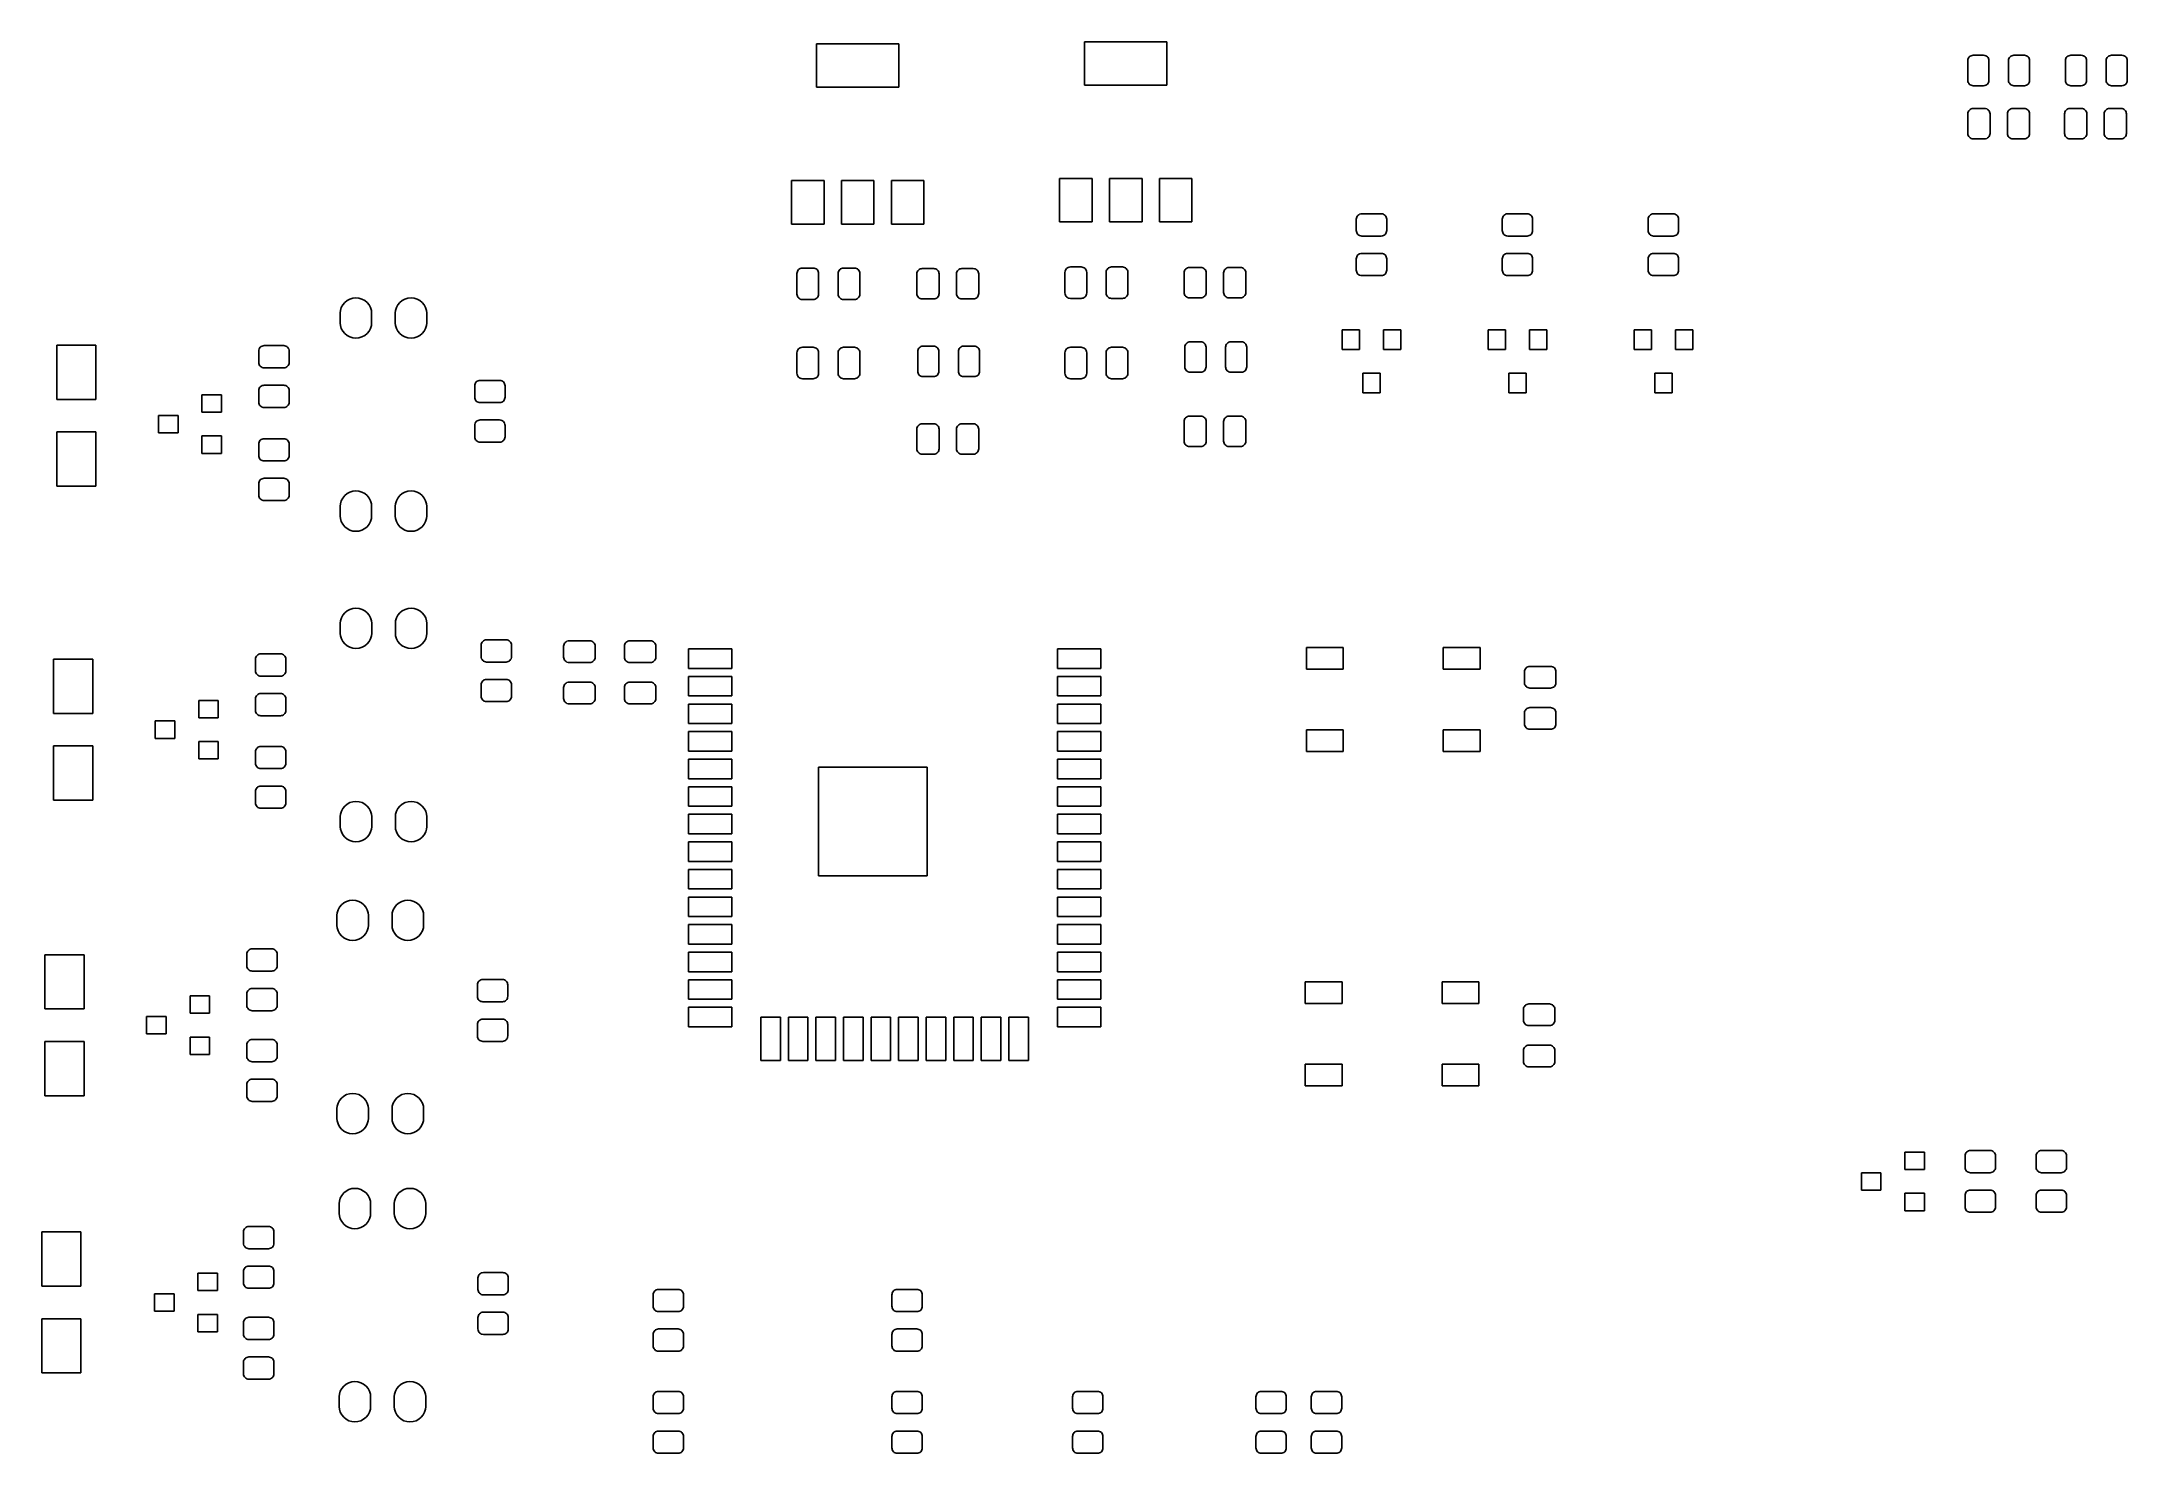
# Model space of a CAD drawing. Extents: x 99.8 to 195.8, y -115 to -50.
import ezdxf

# ---------------------------------------------------------------- set-up
doc = ezdxf.new("R2010")
doc.units = 0
doc.layers.add('BLACK', color=7, linetype='CONTINUOUS')

msp = doc.modelspace()

# ---------------------------------------------------------------- linework, layer by layer
at = {"layer": 'BLACK', "linetype": 'CONTINUOUS'}
for p, q in [((135.45, -52.125), (135.45, -50.125)), ((135.45, -50.125), (139.25, -50.125)), ((139.25, -50.125), (139.25, -52.125)), ((147.8, -52.025), (147.8, -50.025)), ((147.8, -50.025), (151.6, -50.025)), ((151.6, -50.025), (151.6, -52.025)), ((188.5, -50.8937), (188.505, -50.8462)), ((188.5, -51.8062), (188.5, -50.8937)), ((188.505, -50.8462), (188.519, -50.8005)), ((188.519, -50.8005), (188.541, -50.7583)), ((188.541, -50.7583), (188.571, -50.7214)), ((188.571, -50.7214), (188.608, -50.6911)), ((188.608, -50.6911), (188.65, -50.6686)), ((188.65, -50.6686), (188.696, -50.6547)), ((188.696, -50.6547), (188.744, -50.65)), ((188.744, -50.65), (189.231, -50.65)), ((189.231, -50.65), (189.279, -50.6547)), ((189.279, -50.6547), (189.325, -50.6686)), ((189.325, -50.6686), (189.367, -50.6911)), ((189.367, -50.6911), (189.404, -50.7214)), ((189.404, -50.7214), (189.434, -50.7583)), ((189.434, -50.7583), (189.456, -50.8005)), ((189.456, -50.8005), (189.47, -50.8462)), ((189.47, -50.8462), (189.475, -50.8937)), ((189.475, -50.8937), (189.475, -51.8062)), ((190.375, -50.8937), (190.38, -50.8462)), ((190.375, -51.8062), (190.375, -50.8937)), ((190.38, -50.8462), (190.394, -50.8005)), ((190.394, -50.8005), (190.416, -50.7583)), ((190.416, -50.7583), (190.446, -50.7214)), ((190.446, -50.7214), (190.483, -50.6911)), ((190.483, -50.6911), (190.525, -50.6686)), ((190.525, -50.6686), (190.571, -50.6547)), ((190.571, -50.6547), (190.619, -50.65)), ((190.619, -50.65), (191.106, -50.65)), ((191.106, -50.65), (191.154, -50.6547)), ((191.154, -50.6547), (191.2, -50.6686)), ((191.2, -50.6686), (191.242, -50.6911)), ((191.242, -50.6911), (191.279, -50.7214)), ((191.279, -50.7214), (191.309, -50.7583)), ((191.309, -50.7583), (191.331, -50.8005)), ((191.331, -50.8005), (191.345, -50.8462)), ((191.345, -50.8462), (191.35, -50.8937)), ((191.35, -50.8937), (191.35, -51.8062)), ((193, -50.8937), (193.005, -50.8462)), ((193, -51.8062), (193, -50.8937)), ((193.005, -50.8462), (193.019, -50.8005)), ((193.019, -50.8005), (193.041, -50.7583)), ((193.041, -50.7583), (193.071, -50.7214)), ((193.071, -50.7214), (193.108, -50.6911)), ((193.108, -50.6911), (193.15, -50.6686)), ((193.15, -50.6686), (193.196, -50.6547)), ((193.196, -50.6547), (193.244, -50.65)), ((193.244, -50.65), (193.731, -50.65)), ((193.731, -50.65), (193.779, -50.6547)), ((193.779, -50.6547), (193.825, -50.6686)), ((193.825, -50.6686), (193.867, -50.6911)), ((193.867, -50.6911), (193.904, -50.7214)), ((193.904, -50.7214), (193.934, -50.7583)), ((193.934, -50.7583), (193.956, -50.8005)), ((193.956, -50.8005), (193.97, -50.8462)), ((193.97, -50.8462), (193.975, -50.8937)), ((193.975, -50.8937), (193.975, -51.8062)), ((194.875, -50.8937), (194.88, -50.8462)), ((194.875, -51.8062), (194.875, -50.8937)), ((194.88, -50.8462), (194.894, -50.8005)), ((194.894, -50.8005), (194.916, -50.7583)), ((194.916, -50.7583), (194.946, -50.7214)), ((194.946, -50.7214), (194.983, -50.6911)), ((194.983, -50.6911), (195.025, -50.6686)), ((195.025, -50.6686), (195.071, -50.6547)), ((195.071, -50.6547), (195.119, -50.65)), ((195.119, -50.65), (195.606, -50.65)), ((195.606, -50.65), (195.654, -50.6547)), ((195.654, -50.6547), (195.7, -50.6686)), ((195.7, -50.6686), (195.742, -50.6911)), ((195.742, -50.6911), (195.779, -50.7214)), ((195.779, -50.7214), (195.809, -50.7583)), ((195.809, -50.7583), (195.831, -50.8005)), ((195.831, -50.8005), (195.845, -50.8462)), ((195.845, -50.8462), (195.85, -50.8937)), ((195.85, -50.8937), (195.85, -51.8062)), ((188.505, -51.8538), (188.5, -51.8062)), ((188.519, -51.8995), (188.505, -51.8538)), ((189.47, -51.8538), (189.456, -51.8995)), ((189.475, -51.8062), (189.47, -51.8538)), ((190.38, -51.8538), (190.375, -51.8062)), ((190.394, -51.8995), (190.38, -51.8538)), ((191.345, -51.8538), (191.331, -51.8995)), ((191.35, -51.8062), (191.345, -51.8538)), ((193.005, -51.8538), (193, -51.8062)), ((193.019, -51.8995), (193.005, -51.8538)), ((193.97, -51.8538), (193.956, -51.8995)), ((193.975, -51.8062), (193.97, -51.8538)), ((194.88, -51.8538), (194.875, -51.8062)), ((194.894, -51.8995), (194.88, -51.8538)), ((195.845, -51.8538), (195.831, -51.8995)), ((195.85, -51.8062), (195.845, -51.8538)), ((139.25, -52.125), (135.45, -52.125)), ((151.6, -52.025), (147.8, -52.025)), ((188.541, -51.9417), (188.519, -51.8995)), ((188.571, -51.9786), (188.541, -51.9417)), ((188.608, -52.0089), (188.571, -51.9786)), ((188.65, -52.0314), (188.608, -52.0089)), ((188.696, -52.0453), (188.65, -52.0314)), ((188.744, -52.05), (188.696, -52.0453)), ((189.231, -52.05), (188.744, -52.05)), ((189.279, -52.0453), (189.231, -52.05)), ((189.325, -52.0314), (189.279, -52.0453)), ((189.367, -52.0089), (189.325, -52.0314)), ((189.404, -51.9786), (189.367, -52.0089)), ((189.434, -51.9417), (189.404, -51.9786)), ((189.456, -51.8995), (189.434, -51.9417)), ((190.416, -51.9417), (190.394, -51.8995)), ((190.446, -51.9786), (190.416, -51.9417)), ((190.483, -52.0089), (190.446, -51.9786)), ((190.525, -52.0314), (190.483, -52.0089)), ((190.571, -52.0453), (190.525, -52.0314)), ((190.619, -52.05), (190.571, -52.0453)), ((191.106, -52.05), (190.619, -52.05)), ((191.154, -52.0453), (191.106, -52.05)), ((191.2, -52.0314), (191.154, -52.0453)), ((191.242, -52.0089), (191.2, -52.0314)), ((191.279, -51.9786), (191.242, -52.0089)), ((191.309, -51.9417), (191.279, -51.9786)), ((191.331, -51.8995), (191.309, -51.9417)), ((193.041, -51.9417), (193.019, -51.8995)), ((193.071, -51.9786), (193.041, -51.9417)), ((193.108, -52.0089), (193.071, -51.9786)), ((193.15, -52.0314), (193.108, -52.0089)), ((193.196, -52.0453), (193.15, -52.0314)), ((193.244, -52.05), (193.196, -52.0453)), ((193.731, -52.05), (193.244, -52.05)), ((193.779, -52.0453), (193.731, -52.05)), ((193.825, -52.0314), (193.779, -52.0453)), ((193.867, -52.0089), (193.825, -52.0314)), ((193.904, -51.9786), (193.867, -52.0089)), ((193.934, -51.9417), (193.904, -51.9786)), ((193.956, -51.8995), (193.934, -51.9417)), ((194.916, -51.9417), (194.894, -51.8995)), ((194.946, -51.9786), (194.916, -51.9417)), ((194.983, -52.0089), (194.946, -51.9786)), ((195.025, -52.0314), (194.983, -52.0089)), ((195.071, -52.0453), (195.025, -52.0314)), ((195.119, -52.05), (195.071, -52.0453)), ((195.606, -52.05), (195.119, -52.05)), ((195.654, -52.0453), (195.606, -52.05)), ((195.7, -52.0314), (195.654, -52.0453)), ((195.742, -52.0089), (195.7, -52.0314)), ((195.779, -51.9786), (195.742, -52.0089)), ((195.809, -51.9417), (195.779, -51.9786)), ((195.831, -51.8995), (195.809, -51.9417)), ((188.5, -53.35), (188.505, -53.3012)), ((188.5, -54.25), (188.5, -53.35)), ((188.505, -53.3012), (188.519, -53.2543)), ((188.519, -53.2543), (188.542, -53.2111)), ((188.542, -53.2111), (188.573, -53.1732)), ((188.573, -53.1732), (188.611, -53.1421)), ((188.611, -53.1421), (188.654, -53.119)), ((188.654, -53.119), (188.701, -53.1048)), ((188.701, -53.1048), (188.75, -53.1)), ((188.75, -53.1), (189.275, -53.1)), ((189.275, -53.1), (189.324, -53.1048)), ((189.324, -53.1048), (189.371, -53.119)), ((189.371, -53.119), (189.414, -53.1421)), ((189.414, -53.1421), (189.452, -53.1732)), ((189.452, -53.1732), (189.483, -53.2111)), ((189.483, -53.2111), (189.506, -53.2543)), ((189.506, -53.2543), (189.52, -53.3012)), ((189.52, -53.3012), (189.525, -53.35)), ((189.525, -53.35), (189.525, -54.25)), ((190.325, -53.35), (190.33, -53.3012)), ((190.325, -54.25), (190.325, -53.35)), ((190.33, -53.3012), (190.344, -53.2543)), ((190.344, -53.2543), (190.367, -53.2111)), ((190.367, -53.2111), (190.398, -53.1732)), ((190.398, -53.1732), (190.436, -53.1421)), ((190.436, -53.1421), (190.479, -53.119)), ((190.479, -53.119), (190.526, -53.1048)), ((190.526, -53.1048), (190.575, -53.1)), ((190.575, -53.1), (191.1, -53.1)), ((191.1, -53.1), (191.149, -53.1048)), ((191.149, -53.1048), (191.196, -53.119)), ((191.196, -53.119), (191.239, -53.1421)), ((191.239, -53.1421), (191.277, -53.1732)), ((191.277, -53.1732), (191.308, -53.2111)), ((191.308, -53.2111), (191.331, -53.2543)), ((191.331, -53.2543), (191.345, -53.3012)), ((191.345, -53.3012), (191.35, -53.35)), ((191.35, -53.35), (191.35, -54.25)), ((192.96, -53.35), (192.965, -53.3012)), ((192.96, -54.25), (192.96, -53.35)), ((192.965, -53.3012), (192.979, -53.2543)), ((192.979, -53.2543), (193.002, -53.2111)), ((193.002, -53.2111), (193.033, -53.1732)), ((193.033, -53.1732), (193.071, -53.1421)), ((193.071, -53.1421), (193.114, -53.119)), ((193.114, -53.119), (193.161, -53.1048)), ((193.161, -53.1048), (193.21, -53.1)), ((193.21, -53.1), (193.735, -53.1)), ((193.735, -53.1), (193.784, -53.1048)), ((193.784, -53.1048), (193.831, -53.119)), ((193.831, -53.119), (193.874, -53.1421)), ((193.874, -53.1421), (193.912, -53.1732)), ((193.912, -53.1732), (193.943, -53.2111)), ((193.943, -53.2111), (193.966, -53.2543)), ((193.966, -53.2543), (193.98, -53.3012)), ((193.98, -53.3012), (193.985, -53.35)), ((193.985, -53.35), (193.985, -54.25)), ((194.785, -53.35), (194.79, -53.3012)), ((194.785, -54.25), (194.785, -53.35)), ((194.79, -53.3012), (194.804, -53.2543)), ((194.804, -53.2543), (194.827, -53.2111)), ((194.827, -53.2111), (194.858, -53.1732)), ((194.858, -53.1732), (194.896, -53.1421)), ((194.896, -53.1421), (194.939, -53.119)), ((194.939, -53.119), (194.986, -53.1048)), ((194.986, -53.1048), (195.035, -53.1)), ((195.035, -53.1), (195.56, -53.1)), ((195.56, -53.1), (195.609, -53.1048)), ((195.609, -53.1048), (195.656, -53.119)), ((195.656, -53.119), (195.699, -53.1421)), ((195.699, -53.1421), (195.737, -53.1732)), ((195.737, -53.1732), (195.768, -53.2111)), ((195.768, -53.2111), (195.791, -53.2543)), ((195.791, -53.2543), (195.805, -53.3012)), ((195.805, -53.3012), (195.81, -53.35)), ((195.81, -53.35), (195.81, -54.25)), ((188.505, -54.2988), (188.5, -54.25)), ((188.519, -54.3457), (188.505, -54.2988)), ((188.542, -54.3889), (188.519, -54.3457)), ((188.573, -54.4268), (188.542, -54.3889)), ((188.611, -54.4579), (188.573, -54.4268)), ((188.654, -54.481), (188.611, -54.4579)), ((188.701, -54.4952), (188.654, -54.481)), ((188.75, -54.5), (188.701, -54.4952)), ((189.275, -54.5), (188.75, -54.5)), ((189.324, -54.4952), (189.275, -54.5)), ((189.371, -54.481), (189.324, -54.4952)), ((189.414, -54.4579), (189.371, -54.481)), ((189.452, -54.4268), (189.414, -54.4579)), ((189.483, -54.3889), (189.452, -54.4268)), ((189.506, -54.3457), (189.483, -54.3889)), ((189.52, -54.2988), (189.506, -54.3457)), ((189.525, -54.25), (189.52, -54.2988)), ((190.33, -54.2988), (190.325, -54.25)), ((190.344, -54.3457), (190.33, -54.2988)), ((190.367, -54.3889), (190.344, -54.3457)), ((190.398, -54.4268), (190.367, -54.3889)), ((190.436, -54.4579), (190.398, -54.4268)), ((190.479, -54.481), (190.436, -54.4579)), ((190.526, -54.4952), (190.479, -54.481)), ((190.575, -54.5), (190.526, -54.4952)), ((191.1, -54.5), (190.575, -54.5)), ((191.149, -54.4952), (191.1, -54.5)), ((191.196, -54.481), (191.149, -54.4952)), ((191.239, -54.4579), (191.196, -54.481)), ((191.277, -54.4268), (191.239, -54.4579)), ((191.308, -54.3889), (191.277, -54.4268)), ((191.331, -54.3457), (191.308, -54.3889)), ((191.345, -54.2988), (191.331, -54.3457)), ((191.35, -54.25), (191.345, -54.2988)), ((192.965, -54.2988), (192.96, -54.25)), ((192.979, -54.3457), (192.965, -54.2988)), ((193.002, -54.3889), (192.979, -54.3457)), ((193.033, -54.4268), (193.002, -54.3889)), ((193.071, -54.4579), (193.033, -54.4268)), ((193.114, -54.481), (193.071, -54.4579)), ((193.161, -54.4952), (193.114, -54.481)), ((193.21, -54.5), (193.161, -54.4952)), ((193.735, -54.5), (193.21, -54.5)), ((193.784, -54.4952), (193.735, -54.5)), ((193.831, -54.481), (193.784, -54.4952)), ((193.874, -54.4579), (193.831, -54.481)), ((193.912, -54.4268), (193.874, -54.4579)), ((193.943, -54.3889), (193.912, -54.4268)), ((193.966, -54.3457), (193.943, -54.3889)), ((193.98, -54.2988), (193.966, -54.3457)), ((193.985, -54.25), (193.98, -54.2988)), ((194.79, -54.2988), (194.785, -54.25)), ((194.804, -54.3457), (194.79, -54.2988)), ((194.827, -54.3889), (194.804, -54.3457)), ((194.858, -54.4268), (194.827, -54.3889)), ((194.896, -54.4579), (194.858, -54.4268)), ((194.939, -54.481), (194.896, -54.4579)), ((194.986, -54.4952), (194.939, -54.481)), ((195.035, -54.5), (194.986, -54.4952)), ((195.56, -54.5), (195.035, -54.5)), ((195.609, -54.4952), (195.56, -54.5)), ((195.656, -54.481), (195.609, -54.4952)), ((195.699, -54.4579), (195.656, -54.481)), ((195.737, -54.4268), (195.699, -54.4579)), ((195.768, -54.3889), (195.737, -54.4268)), ((195.791, -54.3457), (195.768, -54.3889)), ((195.805, -54.2988), (195.791, -54.3457)), ((195.81, -54.25), (195.805, -54.2988)), ((134.3, -58.425), (134.3, -56.425)), ((134.3, -56.425), (135.8, -56.425)), ((135.8, -56.425), (135.8, -58.425)), ((136.6, -58.425), (136.6, -56.425)), ((136.6, -56.425), (138.1, -56.425)), ((138.1, -56.425), (138.1, -58.425)), ((138.9, -58.425), (138.9, -56.425)), ((138.9, -56.425), (140.4, -56.425)), ((140.4, -56.425), (140.4, -58.425)), ((146.65, -58.325), (146.65, -56.325)), ((146.65, -56.325), (148.15, -56.325)), ((148.15, -56.325), (148.15, -58.325)), ((148.95, -58.325), (148.95, -56.325)), ((148.95, -56.325), (150.45, -56.325)), ((150.45, -56.325), (150.45, -58.325)), ((151.25, -58.325), (151.25, -56.325)), ((151.25, -56.325), (152.75, -56.325)), ((152.75, -56.325), (152.75, -58.325)), ((135.8, -58.425), (134.3, -58.425)), ((138.1, -58.425), (136.6, -58.425)), ((140.4, -58.425), (138.9, -58.425)), ((148.15, -58.325), (146.65, -58.325)), ((150.45, -58.325), (148.95, -58.325)), ((152.75, -58.325), (151.25, -58.325)), ((160.325, -58.2), (160.33, -58.1512)), ((160.325, -58.725), (160.325, -58.2)), ((160.33, -58.1512), (160.344, -58.1043)), ((160.344, -58.1043), (160.367, -58.0611)), ((160.367, -58.0611), (160.398, -58.0232)), ((160.398, -58.0232), (160.436, -57.9921)), ((160.436, -57.9921), (160.479, -57.969)), ((160.479, -57.969), (160.526, -57.9548)), ((160.526, -57.9548), (160.575, -57.95)), ((160.575, -57.95), (161.475, -57.95)), ((161.475, -57.95), (161.524, -57.9548)), ((161.524, -57.9548), (161.571, -57.969)), ((161.571, -57.969), (161.614, -57.9921)), ((161.614, -57.9921), (161.652, -58.0232)), ((161.652, -58.0232), (161.683, -58.0611)), ((161.683, -58.0611), (161.706, -58.1043)), ((161.706, -58.1043), (161.72, -58.1512)), ((161.72, -58.1512), (161.725, -58.2)), ((161.725, -58.2), (161.725, -58.725)), ((167.05, -58.2), (167.055, -58.1512)), ((167.05, -58.725), (167.05, -58.2)), ((167.055, -58.1512), (167.069, -58.1043)), ((167.069, -58.1043), (167.092, -58.0611)), ((167.092, -58.0611), (167.123, -58.0232)), ((167.123, -58.0232), (167.161, -57.9921)), ((167.161, -57.9921), (167.204, -57.969)), ((167.204, -57.969), (167.251, -57.9548)), ((167.251, -57.9548), (167.3, -57.95)), ((167.3, -57.95), (168.2, -57.95)), ((168.2, -57.95), (168.249, -57.9548)), ((168.249, -57.9548), (168.296, -57.969)), ((168.296, -57.969), (168.339, -57.9921)), ((168.339, -57.9921), (168.377, -58.0232)), ((168.377, -58.0232), (168.408, -58.0611)), ((168.408, -58.0611), (168.431, -58.1043)), ((168.431, -58.1043), (168.445, -58.1512)), ((168.445, -58.1512), (168.45, -58.2)), ((168.45, -58.2), (168.45, -58.725)), ((173.775, -58.2), (173.78, -58.1512)), ((173.775, -58.725), (173.775, -58.2)), ((173.78, -58.1512), (173.794, -58.1043)), ((173.794, -58.1043), (173.817, -58.0611)), ((173.817, -58.0611), (173.848, -58.0232)), ((173.848, -58.0232), (173.886, -57.9921)), ((173.886, -57.9921), (173.929, -57.969)), ((173.929, -57.969), (173.976, -57.9548)), ((173.976, -57.9548), (174.025, -57.95)), ((174.025, -57.95), (174.925, -57.95)), ((174.925, -57.95), (174.974, -57.9548)), ((174.974, -57.9548), (175.021, -57.969)), ((175.021, -57.969), (175.064, -57.9921)), ((175.064, -57.9921), (175.102, -58.0232)), ((175.102, -58.0232), (175.133, -58.0611)), ((175.133, -58.0611), (175.156, -58.1043)), ((175.156, -58.1043), (175.17, -58.1512)), ((175.17, -58.1512), (175.175, -58.2)), ((175.175, -58.2), (175.175, -58.725)), ((160.33, -58.7738), (160.325, -58.725)), ((160.344, -58.8207), (160.33, -58.7738)), ((160.367, -58.8639), (160.344, -58.8207)), ((160.398, -58.9018), (160.367, -58.8639)), ((160.436, -58.9329), (160.398, -58.9018)), ((160.479, -58.956), (160.436, -58.9329)), ((160.526, -58.9702), (160.479, -58.956)), ((160.575, -58.975), (160.526, -58.9702)), ((161.475, -58.975), (160.575, -58.975)), ((161.524, -58.9702), (161.475, -58.975)), ((161.571, -58.956), (161.524, -58.9702)), ((161.614, -58.9329), (161.571, -58.956)), ((161.652, -58.9018), (161.614, -58.9329)), ((161.683, -58.8639), (161.652, -58.9018)), ((161.706, -58.8207), (161.683, -58.8639)), ((161.72, -58.7738), (161.706, -58.8207)), ((161.725, -58.725), (161.72, -58.7738)), ((167.055, -58.7738), (167.05, -58.725)), ((167.069, -58.8207), (167.055, -58.7738)), ((167.092, -58.8639), (167.069, -58.8207)), ((167.123, -58.9018), (167.092, -58.8639)), ((167.161, -58.9329), (167.123, -58.9018)), ((167.204, -58.956), (167.161, -58.9329)), ((167.251, -58.9702), (167.204, -58.956)), ((167.3, -58.975), (167.251, -58.9702)), ((168.2, -58.975), (167.3, -58.975)), ((168.249, -58.9702), (168.2, -58.975)), ((168.296, -58.956), (168.249, -58.9702)), ((168.339, -58.9329), (168.296, -58.956)), ((168.377, -58.9018), (168.339, -58.9329)), ((168.408, -58.8639), (168.377, -58.9018)), ((168.431, -58.8207), (168.408, -58.8639)), ((168.445, -58.7738), (168.431, -58.8207)), ((168.45, -58.725), (168.445, -58.7738)), ((173.78, -58.7738), (173.775, -58.725)), ((173.794, -58.8207), (173.78, -58.7738)), ((173.817, -58.8639), (173.794, -58.8207)), ((173.848, -58.9018), (173.817, -58.8639)), ((173.886, -58.9329), (173.848, -58.9018)), ((173.929, -58.956), (173.886, -58.9329)), ((173.976, -58.9702), (173.929, -58.956)), ((174.025, -58.975), (173.976, -58.9702)), ((174.925, -58.975), (174.025, -58.975)), ((174.974, -58.9702), (174.925, -58.975)), ((175.021, -58.956), (174.974, -58.9702)), ((175.064, -58.9329), (175.021, -58.956)), ((175.102, -58.9018), (175.064, -58.9329)), ((175.133, -58.8639), (175.102, -58.9018)), ((175.156, -58.8207), (175.133, -58.8639)), ((175.17, -58.7738), (175.156, -58.8207)), ((175.175, -58.725), (175.17, -58.7738)), ((134.592, -60.5611), (134.623, -60.5232)), ((134.623, -60.5232), (134.661, -60.4921)), ((134.661, -60.4921), (134.704, -60.469)), ((134.704, -60.469), (134.751, -60.4548)), ((134.751, -60.4548), (134.8, -60.45)), ((134.8, -60.45), (135.3, -60.45)), ((135.3, -60.45), (135.349, -60.4548)), ((135.349, -60.4548), (135.396, -60.469)), ((135.396, -60.469), (135.439, -60.4921)), ((135.439, -60.4921), (135.477, -60.5232)), ((135.477, -60.5232), (135.508, -60.5611)), ((136.492, -60.5611), (136.523, -60.5232)), ((136.523, -60.5232), (136.561, -60.4921)), ((136.561, -60.4921), (136.604, -60.469)), ((136.604, -60.469), (136.651, -60.4548)), ((136.651, -60.4548), (136.7, -60.45)), ((136.7, -60.45), (137.2, -60.45)), ((137.2, -60.45), (137.249, -60.4548)), ((137.249, -60.4548), (137.296, -60.469)), ((137.296, -60.469), (137.339, -60.4921)), ((137.339, -60.4921), (137.377, -60.5232)), ((137.377, -60.5232), (137.408, -60.5611)), ((140.148, -60.5482), (140.186, -60.5171)), ((140.186, -60.5171), (140.229, -60.494)), ((140.229, -60.494), (140.276, -60.4798)), ((140.276, -60.4798), (140.325, -60.475)), ((140.325, -60.475), (140.85, -60.475)), ((140.85, -60.475), (140.899, -60.4798)), ((140.899, -60.4798), (140.946, -60.494)), ((140.946, -60.494), (140.989, -60.5171)), ((140.989, -60.5171), (141.027, -60.5482)), ((141.973, -60.5482), (142.011, -60.5171)), ((142.011, -60.5171), (142.054, -60.494)), ((142.054, -60.494), (142.101, -60.4798)), ((142.101, -60.4798), (142.15, -60.475)), ((142.15, -60.475), (142.675, -60.475)), ((142.675, -60.475), (142.724, -60.4798)), ((142.724, -60.4798), (142.771, -60.494)), ((142.771, -60.494), (142.814, -60.5171)), ((142.814, -60.5171), (142.852, -60.5482)), ((146.919, -60.5543), (146.942, -60.5111)), ((146.942, -60.5111), (146.973, -60.4732)), ((146.973, -60.4732), (147.011, -60.4421)), ((147.011, -60.4421), (147.054, -60.419)), ((147.054, -60.419), (147.101, -60.4048)), ((147.101, -60.4048), (147.15, -60.4)), ((147.15, -60.4), (147.65, -60.4)), ((147.65, -60.4), (147.699, -60.4048)), ((147.699, -60.4048), (147.746, -60.419)), ((147.746, -60.419), (147.789, -60.4421)), ((147.789, -60.4421), (147.827, -60.4732)), ((147.827, -60.4732), (147.858, -60.5111)), ((147.858, -60.5111), (147.881, -60.5543)), ((148.819, -60.5543), (148.842, -60.5111)), ((148.842, -60.5111), (148.873, -60.4732)), ((148.873, -60.4732), (148.911, -60.4421)), ((148.911, -60.4421), (148.954, -60.419)), ((148.954, -60.419), (149.001, -60.4048)), ((149.001, -60.4048), (149.05, -60.4)), ((149.05, -60.4), (149.55, -60.4)), ((149.55, -60.4), (149.599, -60.4048)), ((149.599, -60.4048), (149.646, -60.419)), ((149.646, -60.419), (149.689, -60.4421)), ((149.689, -60.4421), (149.727, -60.4732)), ((149.727, -60.4732), (149.758, -60.5111)), ((149.758, -60.5111), (149.781, -60.5543)), ((152.404, -60.5793), (152.427, -60.5361)), ((152.427, -60.5361), (152.458, -60.4982)), ((152.458, -60.4982), (152.496, -60.4671)), ((152.496, -60.4671), (152.539, -60.444)), ((152.539, -60.444), (152.586, -60.4298)), ((152.586, -60.4298), (152.635, -60.425)), ((152.635, -60.425), (153.16, -60.425)), ((153.16, -60.425), (153.209, -60.4298)), ((153.209, -60.4298), (153.256, -60.444)), ((153.256, -60.444), (153.299, -60.4671)), ((153.299, -60.4671), (153.337, -60.4982)), ((153.337, -60.4982), (153.368, -60.5361)), ((153.368, -60.5361), (153.391, -60.5793)), ((154.229, -60.5793), (154.252, -60.5361)), ((154.252, -60.5361), (154.283, -60.4982)), ((154.283, -60.4982), (154.321, -60.4671)), ((154.321, -60.4671), (154.364, -60.444)), ((154.364, -60.444), (154.411, -60.4298)), ((154.411, -60.4298), (154.46, -60.425)), ((154.46, -60.425), (154.985, -60.425)), ((154.985, -60.425), (155.034, -60.4298)), ((155.034, -60.4298), (155.081, -60.444)), ((155.081, -60.444), (155.124, -60.4671)), ((155.124, -60.4671), (155.162, -60.4982)), ((155.162, -60.4982), (155.193, -60.5361)), ((155.193, -60.5361), (155.216, -60.5793)), ((160.325, -60.025), (160.33, -59.9762)), ((160.325, -60.55), (160.325, -60.025)), ((160.33, -59.9762), (160.344, -59.9293)), ((160.344, -59.9293), (160.367, -59.8861)), ((160.367, -59.8861), (160.398, -59.8482)), ((160.398, -59.8482), (160.436, -59.8171)), ((160.436, -59.8171), (160.479, -59.794)), ((160.479, -59.794), (160.526, -59.7798)), ((160.526, -59.7798), (160.575, -59.775)), ((160.575, -59.775), (161.475, -59.775)), ((161.475, -59.775), (161.524, -59.7798)), ((161.524, -59.7798), (161.571, -59.794)), ((161.571, -59.794), (161.614, -59.8171)), ((161.614, -59.8171), (161.652, -59.8482)), ((161.652, -59.8482), (161.683, -59.8861)), ((161.683, -59.8861), (161.706, -59.9293)), ((161.706, -59.9293), (161.72, -59.9762)), ((161.72, -59.9762), (161.725, -60.025)), ((161.725, -60.025), (161.725, -60.55)), ((167.05, -60.025), (167.055, -59.9762)), ((167.05, -60.55), (167.05, -60.025)), ((167.055, -59.9762), (167.069, -59.9293)), ((167.069, -59.9293), (167.092, -59.8861)), ((167.092, -59.8861), (167.123, -59.8482)), ((167.123, -59.8482), (167.161, -59.8171)), ((167.161, -59.8171), (167.204, -59.794)), ((167.204, -59.794), (167.251, -59.7798)), ((167.251, -59.7798), (167.3, -59.775)), ((167.3, -59.775), (168.2, -59.775)), ((168.2, -59.775), (168.249, -59.7798)), ((168.249, -59.7798), (168.296, -59.794)), ((168.296, -59.794), (168.339, -59.8171)), ((168.339, -59.8171), (168.377, -59.8482)), ((168.377, -59.8482), (168.408, -59.8861)), ((168.408, -59.8861), (168.431, -59.9293)), ((168.431, -59.9293), (168.445, -59.9762)), ((168.445, -59.9762), (168.45, -60.025)), ((168.45, -60.025), (168.45, -60.55)), ((173.775, -60.025), (173.78, -59.9762)), ((173.775, -60.55), (173.775, -60.025)), ((173.78, -59.9762), (173.794, -59.9293)), ((173.794, -59.9293), (173.817, -59.8861)), ((173.817, -59.8861), (173.848, -59.8482)), ((173.848, -59.8482), (173.886, -59.8171)), ((173.886, -59.8171), (173.929, -59.794)), ((173.929, -59.794), (173.976, -59.7798)), ((173.976, -59.7798), (174.025, -59.775)), ((174.025, -59.775), (174.925, -59.775)), ((174.925, -59.775), (174.974, -59.7798)), ((174.974, -59.7798), (175.021, -59.794)), ((175.021, -59.794), (175.064, -59.8171)), ((175.064, -59.8171), (175.102, -59.8482)), ((175.102, -59.8482), (175.133, -59.8861)), ((175.133, -59.8861), (175.156, -59.9293)), ((175.156, -59.9293), (175.17, -59.9762)), ((175.17, -59.9762), (175.175, -60.025)), ((175.175, -60.025), (175.175, -60.55)), ((134.55, -60.7), (134.555, -60.6512)), ((134.55, -61.65), (134.55, -60.7)), ((134.555, -60.6512), (134.569, -60.6043)), ((134.569, -60.6043), (134.592, -60.5611)), ((135.508, -60.5611), (135.531, -60.6043)), ((135.531, -60.6043), (135.545, -60.6512)), ((135.545, -60.6512), (135.55, -60.7)), ((135.55, -60.7), (135.55, -61.65)), ((136.45, -60.7), (136.455, -60.6512)), ((136.45, -61.65), (136.45, -60.7)), ((136.455, -60.6512), (136.469, -60.6043)), ((136.469, -60.6043), (136.492, -60.5611)), ((137.408, -60.5611), (137.431, -60.6043)), ((137.431, -60.6043), (137.445, -60.6512)), ((137.445, -60.6512), (137.45, -60.7)), ((137.45, -60.7), (137.45, -61.65)), ((140.075, -60.725), (140.08, -60.6762)), ((140.075, -61.625), (140.075, -60.725)), ((140.08, -60.6762), (140.094, -60.6293)), ((140.094, -60.6293), (140.117, -60.5861)), ((140.117, -60.5861), (140.148, -60.5482)), ((141.027, -60.5482), (141.058, -60.5861)), ((141.058, -60.5861), (141.081, -60.6293)), ((141.081, -60.6293), (141.095, -60.6762)), ((141.095, -60.6762), (141.1, -60.725)), ((141.1, -60.725), (141.1, -61.625)), ((141.9, -60.725), (141.905, -60.6762)), ((141.9, -61.625), (141.9, -60.725)), ((141.905, -60.6762), (141.919, -60.6293)), ((141.919, -60.6293), (141.942, -60.5861)), ((141.942, -60.5861), (141.973, -60.5482)), ((142.852, -60.5482), (142.883, -60.5861)), ((142.883, -60.5861), (142.906, -60.6293)), ((142.906, -60.6293), (142.92, -60.6762)), ((142.92, -60.6762), (142.925, -60.725)), ((142.925, -60.725), (142.925, -61.625)), ((146.9, -60.65), (146.905, -60.6012)), ((146.9, -61.6), (146.9, -60.65)), ((146.905, -60.6012), (146.919, -60.5543)), ((147.881, -60.5543), (147.895, -60.6012)), ((147.895, -60.6012), (147.9, -60.65)), ((147.9, -60.65), (147.9, -61.6)), ((148.8, -60.65), (148.805, -60.6012)), ((148.8, -61.6), (148.8, -60.65)), ((148.805, -60.6012), (148.819, -60.5543)), ((149.781, -60.5543), (149.795, -60.6012)), ((149.795, -60.6012), (149.8, -60.65)), ((149.8, -60.65), (149.8, -61.6)), ((152.385, -60.675), (152.39, -60.6262)), ((152.385, -61.575), (152.385, -60.675)), ((152.39, -60.6262), (152.404, -60.5793)), ((153.391, -60.5793), (153.405, -60.6262)), ((153.405, -60.6262), (153.41, -60.675)), ((153.41, -60.675), (153.41, -61.575)), ((154.21, -60.675), (154.215, -60.6262)), ((154.21, -61.575), (154.21, -60.675)), ((154.215, -60.6262), (154.229, -60.5793)), ((155.216, -60.5793), (155.23, -60.6262)), ((155.23, -60.6262), (155.235, -60.675)), ((155.235, -60.675), (155.235, -61.575)), ((160.33, -60.5988), (160.325, -60.55)), ((160.344, -60.6457), (160.33, -60.5988)), ((160.367, -60.6889), (160.344, -60.6457)), ((160.398, -60.7268), (160.367, -60.6889)), ((160.436, -60.7579), (160.398, -60.7268)), ((160.479, -60.781), (160.436, -60.7579)), ((160.526, -60.7952), (160.479, -60.781)), ((160.575, -60.8), (160.526, -60.7952)), ((161.475, -60.8), (160.575, -60.8)), ((161.524, -60.7952), (161.475, -60.8)), ((161.571, -60.781), (161.524, -60.7952)), ((161.614, -60.7579), (161.571, -60.781)), ((161.652, -60.7268), (161.614, -60.7579)), ((161.683, -60.6889), (161.652, -60.7268)), ((161.706, -60.6457), (161.683, -60.6889)), ((161.72, -60.5988), (161.706, -60.6457)), ((161.725, -60.55), (161.72, -60.5988)), ((167.055, -60.5988), (167.05, -60.55)), ((167.069, -60.6457), (167.055, -60.5988)), ((167.092, -60.6889), (167.069, -60.6457)), ((167.123, -60.7268), (167.092, -60.6889)), ((167.161, -60.7579), (167.123, -60.7268)), ((167.204, -60.781), (167.161, -60.7579)), ((167.251, -60.7952), (167.204, -60.781)), ((167.3, -60.8), (167.251, -60.7952)), ((168.2, -60.8), (167.3, -60.8)), ((168.249, -60.7952), (168.2, -60.8)), ((168.296, -60.781), (168.249, -60.7952)), ((168.339, -60.7579), (168.296, -60.781)), ((168.377, -60.7268), (168.339, -60.7579)), ((168.408, -60.6889), (168.377, -60.7268)), ((168.431, -60.6457), (168.408, -60.6889)), ((168.445, -60.5988), (168.431, -60.6457)), ((168.45, -60.55), (168.445, -60.5988)), ((173.78, -60.5988), (173.775, -60.55)), ((173.794, -60.6457), (173.78, -60.5988)), ((173.817, -60.6889), (173.794, -60.6457)), ((173.848, -60.7268), (173.817, -60.6889)), ((173.886, -60.7579), (173.848, -60.7268)), ((173.929, -60.781), (173.886, -60.7579)), ((173.976, -60.7952), (173.929, -60.781)), ((174.025, -60.8), (173.976, -60.7952)), ((174.925, -60.8), (174.025, -60.8)), ((174.974, -60.7952), (174.925, -60.8)), ((175.021, -60.781), (174.974, -60.7952)), ((175.064, -60.7579), (175.021, -60.781)), ((175.102, -60.7268), (175.064, -60.7579)), ((175.133, -60.6889), (175.102, -60.7268)), ((175.156, -60.6457), (175.133, -60.6889)), ((175.17, -60.5988), (175.156, -60.6457)), ((175.175, -60.55), (175.17, -60.5988)), ((113.502, -62.5144), (113.512, -62.4079)), ((113.512, -62.4079), (113.554, -62.2712)), ((113.554, -62.2712), (113.621, -62.1453)), ((113.621, -62.1453), (113.712, -62.0349)), ((113.712, -62.0349), (113.822, -61.9443)), ((113.822, -61.9443), (113.948, -61.8769)), ((113.948, -61.8769), (114.085, -61.8355)), ((114.085, -61.8355), (114.227, -61.8215)), ((114.227, -61.8215), (114.369, -61.8355)), ((114.369, -61.8355), (114.506, -61.8769)), ((114.506, -61.8769), (114.632, -61.9443)), ((114.632, -61.9443), (114.742, -62.0349)), ((114.742, -62.0349), (114.833, -62.1453)), ((114.833, -62.1453), (114.9, -62.2712)), ((114.9, -62.2712), (114.941, -62.4079)), ((114.941, -62.4079), (114.952, -62.5144)), ((116.042, -62.5144), (116.052, -62.4079)), ((116.052, -62.4079), (116.094, -62.2712)), ((116.094, -62.2712), (116.161, -62.1453)), ((116.161, -62.1453), (116.252, -62.0349)), ((116.252, -62.0349), (116.362, -61.9443)), ((116.362, -61.9443), (116.488, -61.8769)), ((116.488, -61.8769), (116.625, -61.8355)), ((116.625, -61.8355), (116.767, -61.8215)), ((116.767, -61.8215), (116.909, -61.8355)), ((116.909, -61.8355), (117.046, -61.8769)), ((117.046, -61.8769), (117.172, -61.9443)), ((117.172, -61.9443), (117.282, -62.0349)), ((117.282, -62.0349), (117.373, -62.1453)), ((117.373, -62.1453), (117.44, -62.2712)), ((117.44, -62.2712), (117.481, -62.4079)), ((117.481, -62.4079), (117.492, -62.5144)), ((134.555, -61.6988), (134.55, -61.65)), ((134.569, -61.7457), (134.555, -61.6988)), ((134.592, -61.7889), (134.569, -61.7457)), ((134.623, -61.8268), (134.592, -61.7889)), ((134.661, -61.8579), (134.623, -61.8268)), ((134.704, -61.881), (134.661, -61.8579)), ((134.751, -61.8952), (134.704, -61.881)), ((134.8, -61.9), (134.751, -61.8952)), ((135.3, -61.9), (134.8, -61.9)), ((135.349, -61.8952), (135.3, -61.9)), ((135.396, -61.881), (135.349, -61.8952)), ((135.439, -61.8579), (135.396, -61.881)), ((135.477, -61.8268), (135.439, -61.8579)), ((135.508, -61.7889), (135.477, -61.8268)), ((135.531, -61.7457), (135.508, -61.7889)), ((135.545, -61.6988), (135.531, -61.7457)), ((135.55, -61.65), (135.545, -61.6988)), ((136.455, -61.6988), (136.45, -61.65)), ((136.469, -61.7457), (136.455, -61.6988)), ((136.492, -61.7889), (136.469, -61.7457)), ((136.523, -61.8268), (136.492, -61.7889)), ((136.561, -61.8579), (136.523, -61.8268)), ((136.604, -61.881), (136.561, -61.8579)), ((136.651, -61.8952), (136.604, -61.881)), ((136.7, -61.9), (136.651, -61.8952)), ((137.2, -61.9), (136.7, -61.9)), ((137.249, -61.8952), (137.2, -61.9)), ((137.296, -61.881), (137.249, -61.8952)), ((137.339, -61.8579), (137.296, -61.881)), ((137.377, -61.8268), (137.339, -61.8579)), ((137.408, -61.7889), (137.377, -61.8268)), ((137.431, -61.7457), (137.408, -61.7889)), ((137.445, -61.6988), (137.431, -61.7457)), ((137.45, -61.65), (137.445, -61.6988)), ((140.08, -61.6738), (140.075, -61.625)), ((140.094, -61.7207), (140.08, -61.6738)), ((140.117, -61.7639), (140.094, -61.7207)), ((140.148, -61.8018), (140.117, -61.7639)), ((140.186, -61.8329), (140.148, -61.8018)), ((140.229, -61.856), (140.186, -61.8329)), ((140.276, -61.8702), (140.229, -61.856)), ((140.325, -61.875), (140.276, -61.8702)), ((140.85, -61.875), (140.325, -61.875)), ((140.899, -61.8702), (140.85, -61.875)), ((140.946, -61.856), (140.899, -61.8702)), ((140.989, -61.8329), (140.946, -61.856)), ((141.027, -61.8018), (140.989, -61.8329)), ((141.058, -61.7639), (141.027, -61.8018)), ((141.081, -61.7207), (141.058, -61.7639)), ((141.095, -61.6738), (141.081, -61.7207)), ((141.1, -61.625), (141.095, -61.6738)), ((141.905, -61.6738), (141.9, -61.625)), ((141.919, -61.7207), (141.905, -61.6738)), ((141.942, -61.7639), (141.919, -61.7207)), ((141.973, -61.8018), (141.942, -61.7639)), ((142.011, -61.8329), (141.973, -61.8018)), ((142.054, -61.856), (142.011, -61.8329)), ((142.101, -61.8702), (142.054, -61.856)), ((142.15, -61.875), (142.101, -61.8702)), ((142.675, -61.875), (142.15, -61.875)), ((142.724, -61.8702), (142.675, -61.875)), ((142.771, -61.856), (142.724, -61.8702)), ((142.814, -61.8329), (142.771, -61.856)), ((142.852, -61.8018), (142.814, -61.8329)), ((142.883, -61.7639), (142.852, -61.8018)), ((142.906, -61.7207), (142.883, -61.7639)), ((142.92, -61.6738), (142.906, -61.7207)), ((142.925, -61.625), (142.92, -61.6738)), ((146.905, -61.6488), (146.9, -61.6)), ((146.919, -61.6957), (146.905, -61.6488)), ((146.942, -61.7389), (146.919, -61.6957)), ((146.973, -61.7768), (146.942, -61.7389)), ((147.011, -61.8079), (146.973, -61.7768)), ((147.054, -61.831), (147.011, -61.8079)), ((147.101, -61.8452), (147.054, -61.831)), ((147.15, -61.85), (147.101, -61.8452)), ((147.65, -61.85), (147.15, -61.85)), ((147.699, -61.8452), (147.65, -61.85)), ((147.746, -61.831), (147.699, -61.8452)), ((147.789, -61.8079), (147.746, -61.831)), ((147.827, -61.7768), (147.789, -61.8079)), ((147.858, -61.7389), (147.827, -61.7768)), ((147.881, -61.6957), (147.858, -61.7389)), ((147.895, -61.6488), (147.881, -61.6957)), ((147.9, -61.6), (147.895, -61.6488)), ((148.805, -61.6488), (148.8, -61.6)), ((148.819, -61.6957), (148.805, -61.6488)), ((148.842, -61.7389), (148.819, -61.6957)), ((148.873, -61.7768), (148.842, -61.7389)), ((148.911, -61.8079), (148.873, -61.7768)), ((148.954, -61.831), (148.911, -61.8079)), ((149.001, -61.8452), (148.954, -61.831)), ((149.05, -61.85), (149.001, -61.8452)), ((149.55, -61.85), (149.05, -61.85)), ((149.599, -61.8452), (149.55, -61.85)), ((149.646, -61.831), (149.599, -61.8452)), ((149.689, -61.8079), (149.646, -61.831)), ((149.727, -61.7768), (149.689, -61.8079)), ((149.758, -61.7389), (149.727, -61.7768)), ((149.781, -61.6957), (149.758, -61.7389)), ((149.795, -61.6488), (149.781, -61.6957)), ((149.8, -61.6), (149.795, -61.6488)), ((152.39, -61.6238), (152.385, -61.575)), ((152.404, -61.6707), (152.39, -61.6238)), ((152.427, -61.7139), (152.404, -61.6707)), ((152.458, -61.7518), (152.427, -61.7139)), ((152.496, -61.7829), (152.458, -61.7518)), ((152.539, -61.806), (152.496, -61.7829)), ((152.586, -61.8202), (152.539, -61.806)), ((152.635, -61.825), (152.586, -61.8202)), ((153.16, -61.825), (152.635, -61.825)), ((153.209, -61.8202), (153.16, -61.825)), ((153.256, -61.806), (153.209, -61.8202)), ((153.299, -61.7829), (153.256, -61.806)), ((153.337, -61.7518), (153.299, -61.7829)), ((153.368, -61.7139), (153.337, -61.7518)), ((153.391, -61.6707), (153.368, -61.7139)), ((153.405, -61.6238), (153.391, -61.6707)), ((153.41, -61.575), (153.405, -61.6238)), ((154.215, -61.6238), (154.21, -61.575)), ((154.229, -61.6707), (154.215, -61.6238)), ((154.252, -61.7139), (154.229, -61.6707)), ((154.283, -61.7518), (154.252, -61.7139)), ((154.321, -61.7829), (154.283, -61.7518)), ((154.364, -61.806), (154.321, -61.7829)), ((154.411, -61.8202), (154.364, -61.806)), ((154.46, -61.825), (154.411, -61.8202)), ((154.985, -61.825), (154.46, -61.825)), ((155.034, -61.8202), (154.985, -61.825)), ((155.081, -61.806), (155.034, -61.8202)), ((155.124, -61.7829), (155.081, -61.806)), ((155.162, -61.7518), (155.124, -61.7829)), ((155.193, -61.7139), (155.162, -61.7518)), ((155.216, -61.6707), (155.193, -61.7139)), ((155.23, -61.6238), (155.216, -61.6707)), ((155.235, -61.575), (155.23, -61.6238)), ((113.502, -62.9856), (113.502, -62.5144)), ((113.512, -63.0921), (113.502, -62.9856)), ((113.554, -63.2288), (113.512, -63.0921)), ((113.621, -63.3547), (113.554, -63.2288)), ((113.712, -63.4651), (113.621, -63.3547)), ((114.833, -63.3547), (114.742, -63.4651)), ((114.9, -63.2288), (114.833, -63.3547)), ((114.941, -63.0921), (114.9, -63.2288)), ((114.952, -62.9856), (114.941, -63.0921)), ((114.952, -62.5144), (114.952, -62.9856)), ((116.042, -62.9856), (116.042, -62.5144)), ((116.052, -63.0921), (116.042, -62.9856)), ((116.094, -63.2288), (116.052, -63.0921)), ((116.161, -63.3547), (116.094, -63.2288)), ((116.252, -63.4651), (116.161, -63.3547)), ((117.373, -63.3547), (117.282, -63.4651)), ((117.44, -63.2288), (117.373, -63.3547)), ((117.481, -63.0921), (117.44, -63.2288)), ((117.492, -62.9856), (117.481, -63.0921)), ((117.492, -62.5144), (117.492, -62.9856)), ((159.675, -64.2), (159.675, -63.3)), ((159.675, -63.3), (160.475, -63.3)), ((160.475, -63.3), (160.475, -64.2)), ((161.575, -64.2), (161.575, -63.3)), ((161.575, -63.3), (162.375, -63.3)), ((162.375, -63.3), (162.375, -64.2)), ((166.4, -64.2), (166.4, -63.3)), ((166.4, -63.3), (167.2, -63.3)), ((167.2, -63.3), (167.2, -64.2)), ((168.3, -64.2), (168.3, -63.3)), ((168.3, -63.3), (169.1, -63.3)), ((169.1, -63.3), (169.1, -64.2)), ((173.125, -64.2), (173.125, -63.3)), ((173.125, -63.3), (173.925, -63.3)), ((173.925, -63.3), (173.925, -64.2)), ((175.025, -64.2), (175.025, -63.3)), ((175.025, -63.3), (175.825, -63.3)), ((175.825, -63.3), (175.825, -64.2)), ((100.45, -66.5), (100.45, -64)), ((100.45, -64), (102.25, -64)), ((102.25, -64), (102.25, -66.5)), ((109.75, -64.275), (109.755, -64.2262)), ((109.75, -64.8), (109.75, -64.275)), ((109.755, -64.2262), (109.769, -64.1793)), ((109.769, -64.1793), (109.792, -64.1361)), ((109.792, -64.1361), (109.823, -64.0982)), ((109.823, -64.0982), (109.861, -64.0671)), ((109.861, -64.0671), (109.904, -64.044)), ((109.904, -64.044), (109.951, -64.0298)), ((109.951, -64.0298), (110, -64.025)), ((110, -64.025), (110.9, -64.025)), ((110.9, -64.025), (110.949, -64.0298)), ((110.949, -64.0298), (110.996, -64.044)), ((110.996, -64.044), (111.039, -64.0671)), ((111.039, -64.0671), (111.077, -64.0982)), ((111.077, -64.0982), (111.108, -64.1361)), ((111.108, -64.1361), (111.131, -64.1793)), ((111.131, -64.1793), (111.145, -64.2262)), ((111.145, -64.2262), (111.15, -64.275)), ((111.15, -64.275), (111.15, -64.8)), ((113.822, -63.5557), (113.712, -63.4651)), ((113.948, -63.6231), (113.822, -63.5557)), ((114.085, -63.6645), (113.948, -63.6231)), ((114.227, -63.6785), (114.085, -63.6645)), ((114.369, -63.6645), (114.227, -63.6785)), ((114.506, -63.6231), (114.369, -63.6645)), ((114.632, -63.5557), (114.506, -63.6231)), ((114.742, -63.4651), (114.632, -63.5557)), ((116.362, -63.5557), (116.252, -63.4651)), ((116.488, -63.6231), (116.362, -63.5557)), ((116.625, -63.6645), (116.488, -63.6231)), ((116.767, -63.6785), (116.625, -63.6645)), ((116.909, -63.6645), (116.767, -63.6785)), ((117.046, -63.6231), (116.909, -63.6645)), ((117.172, -63.5557), (117.046, -63.6231)), ((117.282, -63.4651), (117.172, -63.5557)), ((134.55, -64.35), (134.555, -64.3012)), ((134.55, -65.3), (134.55, -64.35)), ((134.555, -64.3012), (134.569, -64.2543)), ((134.569, -64.2543), (134.592, -64.2111)), ((134.592, -64.2111), (134.623, -64.1732)), ((134.623, -64.1732), (134.661, -64.1421)), ((134.661, -64.1421), (134.704, -64.119)), ((134.704, -64.119), (134.751, -64.1048)), ((134.751, -64.1048), (134.8, -64.1)), ((134.8, -64.1), (135.3, -64.1)), ((135.3, -64.1), (135.349, -64.1048)), ((135.349, -64.1048), (135.396, -64.119)), ((135.396, -64.119), (135.439, -64.1421)), ((135.439, -64.1421), (135.477, -64.1732)), ((135.477, -64.1732), (135.508, -64.2111)), ((135.508, -64.2111), (135.531, -64.2543)), ((135.531, -64.2543), (135.545, -64.3012)), ((135.545, -64.3012), (135.55, -64.35)), ((135.55, -64.35), (135.55, -65.3)), ((136.45, -64.35), (136.455, -64.3012)), ((136.45, -65.3), (136.45, -64.35)), ((136.455, -64.3012), (136.469, -64.2543)), ((136.469, -64.2543), (136.492, -64.2111)), ((136.492, -64.2111), (136.523, -64.1732)), ((136.523, -64.1732), (136.561, -64.1421)), ((136.561, -64.1421), (136.604, -64.119)), ((136.604, -64.119), (136.651, -64.1048)), ((136.651, -64.1048), (136.7, -64.1)), ((136.7, -64.1), (137.2, -64.1)), ((137.2, -64.1), (137.249, -64.1048)), ((137.249, -64.1048), (137.296, -64.119)), ((137.296, -64.119), (137.339, -64.1421)), ((137.339, -64.1421), (137.377, -64.1732)), ((137.377, -64.1732), (137.408, -64.2111)), ((137.408, -64.2111), (137.431, -64.2543)), ((137.431, -64.2543), (137.445, -64.3012)), ((137.445, -64.3012), (137.45, -64.35)), ((137.45, -64.35), (137.45, -65.3)), ((140.115, -64.2938), (140.12, -64.2462)), ((140.115, -65.2062), (140.115, -64.2938)), ((140.12, -64.2462), (140.134, -64.2005)), ((140.134, -64.2005), (140.156, -64.1583)), ((140.156, -64.1583), (140.186, -64.1214)), ((140.186, -64.1214), (140.223, -64.0911)), ((140.223, -64.0911), (140.265, -64.0686)), ((140.265, -64.0686), (140.311, -64.0547)), ((140.311, -64.0547), (140.359, -64.05)), ((140.359, -64.05), (140.846, -64.05)), ((140.846, -64.05), (140.894, -64.0547)), ((140.894, -64.0547), (140.94, -64.0686)), ((140.94, -64.0686), (140.982, -64.0911)), ((140.982, -64.0911), (141.019, -64.1214)), ((141.019, -64.1214), (141.049, -64.1583)), ((141.049, -64.1583), (141.071, -64.2005)), ((141.071, -64.2005), (141.085, -64.2462)), ((141.085, -64.2462), (141.09, -64.2938)), ((141.09, -64.2938), (141.09, -65.2062)), ((141.99, -64.2938), (141.995, -64.2462)), ((141.99, -65.2062), (141.99, -64.2938)), ((141.995, -64.2462), (142.009, -64.2005)), ((142.009, -64.2005), (142.031, -64.1583)), ((142.031, -64.1583), (142.061, -64.1214)), ((142.061, -64.1214), (142.098, -64.0911)), ((142.098, -64.0911), (142.14, -64.0686)), ((142.14, -64.0686), (142.186, -64.0547)), ((142.186, -64.0547), (142.234, -64.05)), ((142.234, -64.05), (142.721, -64.05)), ((142.721, -64.05), (142.769, -64.0547)), ((142.769, -64.0547), (142.815, -64.0686)), ((142.815, -64.0686), (142.857, -64.0911)), ((142.857, -64.0911), (142.894, -64.1214)), ((142.894, -64.1214), (142.924, -64.1583)), ((142.924, -64.1583), (142.946, -64.2005)), ((142.946, -64.2005), (142.96, -64.2462)), ((142.96, -64.2462), (142.965, -64.2938)), ((142.965, -64.2938), (142.965, -65.2062)), ((146.9, -64.35), (146.905, -64.3012)), ((146.9, -65.3), (146.9, -64.35)), ((146.905, -64.3012), (146.919, -64.2543)), ((146.919, -64.2543), (146.942, -64.2111)), ((146.942, -64.2111), (146.973, -64.1732)), ((146.973, -64.1732), (147.011, -64.1421)), ((147.011, -64.1421), (147.054, -64.119)), ((147.054, -64.119), (147.101, -64.1048)), ((147.101, -64.1048), (147.15, -64.1)), ((147.15, -64.1), (147.65, -64.1)), ((147.65, -64.1), (147.699, -64.1048)), ((147.699, -64.1048), (147.746, -64.119)), ((147.746, -64.119), (147.789, -64.1421)), ((147.789, -64.1421), (147.827, -64.1732)), ((147.827, -64.1732), (147.858, -64.2111)), ((147.858, -64.2111), (147.881, -64.2543)), ((147.881, -64.2543), (147.895, -64.3012)), ((147.895, -64.3012), (147.9, -64.35)), ((147.9, -64.35), (147.9, -65.3)), ((148.8, -64.35), (148.805, -64.3012)), ((148.8, -65.3), (148.8, -64.35)), ((148.805, -64.3012), (148.819, -64.2543)), ((148.819, -64.2543), (148.842, -64.2111)), ((148.842, -64.2111), (148.873, -64.1732)), ((148.873, -64.1732), (148.911, -64.1421)), ((148.911, -64.1421), (148.954, -64.119)), ((148.954, -64.119), (149.001, -64.1048)), ((149.001, -64.1048), (149.05, -64.1)), ((149.05, -64.1), (149.55, -64.1)), ((149.55, -64.1), (149.599, -64.1048)), ((149.599, -64.1048), (149.646, -64.119)), ((149.646, -64.119), (149.689, -64.1421)), ((149.689, -64.1421), (149.727, -64.1732)), ((149.727, -64.1732), (149.758, -64.2111)), ((149.758, -64.2111), (149.781, -64.2543)), ((149.781, -64.2543), (149.795, -64.3012)), ((149.795, -64.3012), (149.8, -64.35)), ((149.8, -64.35), (149.8, -65.3)), ((152.425, -64.0938), (152.43, -64.0462)), ((152.425, -65.0062), (152.425, -64.0938)), ((152.43, -64.0462), (152.444, -64.0005)), ((152.444, -64.0005), (152.466, -63.9583)), ((152.466, -63.9583), (152.496, -63.9214)), ((152.496, -63.9214), (152.533, -63.8911)), ((152.533, -63.8911), (152.575, -63.8686)), ((152.575, -63.8686), (152.621, -63.8547)), ((152.621, -63.8547), (152.669, -63.85)), ((152.669, -63.85), (153.156, -63.85)), ((153.156, -63.85), (153.204, -63.8547)), ((153.204, -63.8547), (153.25, -63.8686)), ((153.25, -63.8686), (153.292, -63.8911)), ((153.292, -63.8911), (153.329, -63.9214)), ((153.329, -63.9214), (153.359, -63.9583)), ((153.359, -63.9583), (153.381, -64.0005)), ((153.381, -64.0005), (153.395, -64.0462)), ((153.395, -64.0462), (153.4, -64.0938)), ((153.4, -64.0938), (153.4, -65.0062)), ((154.3, -64.0938), (154.305, -64.0462)), ((154.3, -65.0062), (154.3, -64.0938)), ((154.305, -64.0462), (154.319, -64.0005)), ((154.319, -64.0005), (154.341, -63.9583)), ((154.341, -63.9583), (154.371, -63.9214)), ((154.371, -63.9214), (154.408, -63.8911)), ((154.408, -63.8911), (154.45, -63.8686)), ((154.45, -63.8686), (154.496, -63.8547)), ((154.496, -63.8547), (154.544, -63.85)), ((154.544, -63.85), (155.031, -63.85)), ((155.031, -63.85), (155.079, -63.8547)), ((155.079, -63.8547), (155.125, -63.8686)), ((155.125, -63.8686), (155.167, -63.8911)), ((155.167, -63.8911), (155.204, -63.9214)), ((155.204, -63.9214), (155.234, -63.9583)), ((155.234, -63.9583), (155.256, -64.0005)), ((155.256, -64.0005), (155.27, -64.0462)), ((155.27, -64.0462), (155.275, -64.0938)), ((155.275, -64.0938), (155.275, -65.0062)), ((160.475, -64.2), (159.675, -64.2)), ((162.375, -64.2), (161.575, -64.2)), ((167.2, -64.2), (166.4, -64.2)), ((169.1, -64.2), (168.3, -64.2)), ((173.925, -64.2), (173.125, -64.2)), ((175.825, -64.2), (175.025, -64.2)), ((109.755, -64.8488), (109.75, -64.8)), ((109.769, -64.8957), (109.755, -64.8488)), ((109.792, -64.9389), (109.769, -64.8957)), ((109.823, -64.9768), (109.792, -64.9389)), ((109.861, -65.0079), (109.823, -64.9768)), ((109.904, -65.031), (109.861, -65.0079)), ((109.951, -65.0452), (109.904, -65.031)), ((110, -65.05), (109.951, -65.0452)), ((110.9, -65.05), (110, -65.05)), ((110.949, -65.0452), (110.9, -65.05)), ((110.996, -65.031), (110.949, -65.0452)), ((111.039, -65.0079), (110.996, -65.031)), ((111.077, -64.9768), (111.039, -65.0079)), ((111.108, -64.9389), (111.077, -64.9768)), ((111.131, -64.8957), (111.108, -64.9389)), ((111.145, -64.8488), (111.131, -64.8957)), ((111.15, -64.8), (111.145, -64.8488)), ((134.555, -65.3488), (134.55, -65.3)), ((135.55, -65.3), (135.545, -65.3488)), ((136.455, -65.3488), (136.45, -65.3)), ((137.45, -65.3), (137.445, -65.3488)), ((140.12, -65.2538), (140.115, -65.2062)), ((140.134, -65.2995), (140.12, -65.2538)), ((140.156, -65.3417), (140.134, -65.2995)), ((140.186, -65.3786), (140.156, -65.3417)), ((141.049, -65.3417), (141.019, -65.3786)), ((141.071, -65.2995), (141.049, -65.3417)), ((141.085, -65.2538), (141.071, -65.2995)), ((141.09, -65.2062), (141.085, -65.2538)), ((141.995, -65.2538), (141.99, -65.2062)), ((142.009, -65.2995), (141.995, -65.2538)), ((142.031, -65.3417), (142.009, -65.2995)), ((142.061, -65.3786), (142.031, -65.3417)), ((142.924, -65.3417), (142.894, -65.3786)), ((142.946, -65.2995), (142.924, -65.3417)), ((142.96, -65.2538), (142.946, -65.2995)), ((142.965, -65.2062), (142.96, -65.2538)), ((146.905, -65.3488), (146.9, -65.3)), ((147.9, -65.3), (147.895, -65.3488)), ((148.805, -65.3488), (148.8, -65.3)), ((149.8, -65.3), (149.795, -65.3488)), ((152.43, -65.0538), (152.425, -65.0062)), ((152.444, -65.0995), (152.43, -65.0538)), ((152.466, -65.1417), (152.444, -65.0995)), ((152.496, -65.1786), (152.466, -65.1417)), ((152.533, -65.2089), (152.496, -65.1786)), ((152.575, -65.2314), (152.533, -65.2089)), ((152.621, -65.2453), (152.575, -65.2314)), ((152.669, -65.25), (152.621, -65.2453)), ((153.156, -65.25), (152.669, -65.25)), ((153.204, -65.2453), (153.156, -65.25)), ((153.25, -65.2314), (153.204, -65.2453)), ((153.292, -65.2089), (153.25, -65.2314)), ((153.329, -65.1786), (153.292, -65.2089)), ((153.359, -65.1417), (153.329, -65.1786)), ((153.381, -65.0995), (153.359, -65.1417)), ((153.395, -65.0538), (153.381, -65.0995)), ((153.4, -65.0062), (153.395, -65.0538)), ((154.305, -65.0538), (154.3, -65.0062)), ((154.319, -65.0995), (154.305, -65.0538)), ((154.341, -65.1417), (154.319, -65.0995)), ((154.371, -65.1786), (154.341, -65.1417)), ((154.408, -65.2089), (154.371, -65.1786)), ((154.45, -65.2314), (154.408, -65.2089)), ((154.496, -65.2453), (154.45, -65.2314)), ((154.544, -65.25), (154.496, -65.2453)), ((155.031, -65.25), (154.544, -65.25)), ((155.079, -65.2453), (155.031, -65.25)), ((155.125, -65.2314), (155.079, -65.2453)), ((155.167, -65.2089), (155.125, -65.2314)), ((155.204, -65.1786), (155.167, -65.2089)), ((155.234, -65.1417), (155.204, -65.1786)), ((155.256, -65.0995), (155.234, -65.1417)), ((155.27, -65.0538), (155.256, -65.0995)), ((155.275, -65.0062), (155.27, -65.0538)), ((160.625, -66.2), (160.625, -65.3)), ((160.625, -65.3), (161.425, -65.3)), ((161.425, -65.3), (161.425, -66.2)), ((167.35, -66.2), (167.35, -65.3)), ((167.35, -65.3), (168.15, -65.3)), ((168.15, -65.3), (168.15, -66.2)), ((174.075, -66.2), (174.075, -65.3)), ((174.075, -65.3), (174.875, -65.3)), ((174.875, -65.3), (174.875, -66.2)), ((107.133, -67.0875), (107.133, -66.2875)), ((107.133, -66.2875), (108.033, -66.2875)), ((108.033, -66.2875), (108.033, -67.0875)), ((109.75, -66.1), (109.755, -66.0512)), ((109.75, -66.625), (109.75, -66.1)), ((109.755, -66.0512), (109.769, -66.0043)), ((109.769, -66.0043), (109.792, -65.9611)), ((109.792, -65.9611), (109.823, -65.9232)), ((109.823, -65.9232), (109.861, -65.8921)), ((109.861, -65.8921), (109.904, -65.869)), ((109.904, -65.869), (109.951, -65.8548)), ((109.951, -65.8548), (110, -65.85)), ((110, -65.85), (110.9, -65.85)), ((110.9, -65.85), (110.949, -65.8548)), ((110.949, -65.8548), (110.996, -65.869)), ((110.996, -65.869), (111.039, -65.8921)), ((111.039, -65.8921), (111.077, -65.9232)), ((111.077, -65.9232), (111.108, -65.9611)), ((111.108, -65.9611), (111.131, -66.0043)), ((111.131, -66.0043), (111.145, -66.0512)), ((111.145, -66.0512), (111.15, -66.1)), ((111.15, -66.1), (111.15, -66.625)), ((119.7, -65.875), (119.705, -65.8262)), ((119.7, -66.4), (119.7, -65.875)), ((119.705, -65.8262), (119.719, -65.7793)), ((119.719, -65.7793), (119.742, -65.7361)), ((119.742, -65.7361), (119.773, -65.6982)), ((119.773, -65.6982), (119.811, -65.6671)), ((119.811, -65.6671), (119.854, -65.644)), ((119.854, -65.644), (119.901, -65.6298)), ((119.901, -65.6298), (119.95, -65.625)), ((119.95, -65.625), (120.85, -65.625)), ((120.85, -65.625), (120.899, -65.6298)), ((120.899, -65.6298), (120.946, -65.644)), ((120.946, -65.644), (120.989, -65.6671)), ((120.989, -65.6671), (121.027, -65.6982)), ((121.027, -65.6982), (121.058, -65.7361)), ((121.058, -65.7361), (121.081, -65.7793)), ((121.081, -65.7793), (121.095, -65.8262)), ((121.095, -65.8262), (121.1, -65.875)), ((121.1, -65.875), (121.1, -66.4)), ((134.569, -65.3957), (134.555, -65.3488)), ((134.592, -65.4389), (134.569, -65.3957)), ((134.623, -65.4768), (134.592, -65.4389)), ((134.661, -65.5079), (134.623, -65.4768)), ((134.704, -65.531), (134.661, -65.5079)), ((134.751, -65.5452), (134.704, -65.531)), ((134.8, -65.55), (134.751, -65.5452)), ((135.3, -65.55), (134.8, -65.55)), ((135.349, -65.5452), (135.3, -65.55)), ((135.396, -65.531), (135.349, -65.5452)), ((135.439, -65.5079), (135.396, -65.531)), ((135.477, -65.4768), (135.439, -65.5079)), ((135.508, -65.4389), (135.477, -65.4768)), ((135.531, -65.3957), (135.508, -65.4389)), ((135.545, -65.3488), (135.531, -65.3957)), ((136.469, -65.3957), (136.455, -65.3488)), ((136.492, -65.4389), (136.469, -65.3957)), ((136.523, -65.4768), (136.492, -65.4389)), ((136.561, -65.5079), (136.523, -65.4768)), ((136.604, -65.531), (136.561, -65.5079)), ((136.651, -65.5452), (136.604, -65.531)), ((136.7, -65.55), (136.651, -65.5452)), ((137.2, -65.55), (136.7, -65.55)), ((137.249, -65.5452), (137.2, -65.55)), ((137.296, -65.531), (137.249, -65.5452)), ((137.339, -65.5079), (137.296, -65.531)), ((137.377, -65.4768), (137.339, -65.5079)), ((137.408, -65.4389), (137.377, -65.4768)), ((137.431, -65.3957), (137.408, -65.4389)), ((137.445, -65.3488), (137.431, -65.3957)), ((140.223, -65.4089), (140.186, -65.3786)), ((140.265, -65.4314), (140.223, -65.4089)), ((140.311, -65.4453), (140.265, -65.4314)), ((140.359, -65.45), (140.311, -65.4453)), ((140.846, -65.45), (140.359, -65.45)), ((140.894, -65.4453), (140.846, -65.45)), ((140.94, -65.4314), (140.894, -65.4453)), ((140.982, -65.4089), (140.94, -65.4314)), ((141.019, -65.3786), (140.982, -65.4089)), ((142.098, -65.4089), (142.061, -65.3786)), ((142.14, -65.4314), (142.098, -65.4089)), ((142.186, -65.4453), (142.14, -65.4314)), ((142.234, -65.45), (142.186, -65.4453)), ((142.721, -65.45), (142.234, -65.45)), ((142.769, -65.4453), (142.721, -65.45)), ((142.815, -65.4314), (142.769, -65.4453)), ((142.857, -65.4089), (142.815, -65.4314)), ((142.894, -65.3786), (142.857, -65.4089)), ((146.919, -65.3957), (146.905, -65.3488)), ((146.942, -65.4389), (146.919, -65.3957)), ((146.973, -65.4768), (146.942, -65.4389)), ((147.011, -65.5079), (146.973, -65.4768)), ((147.054, -65.531), (147.011, -65.5079)), ((147.101, -65.5452), (147.054, -65.531)), ((147.15, -65.55), (147.101, -65.5452)), ((147.65, -65.55), (147.15, -65.55)), ((147.699, -65.5452), (147.65, -65.55)), ((147.746, -65.531), (147.699, -65.5452)), ((147.789, -65.5079), (147.746, -65.531)), ((147.827, -65.4768), (147.789, -65.5079)), ((147.858, -65.4389), (147.827, -65.4768)), ((147.881, -65.3957), (147.858, -65.4389)), ((147.895, -65.3488), (147.881, -65.3957)), ((148.819, -65.3957), (148.805, -65.3488)), ((148.842, -65.4389), (148.819, -65.3957)), ((148.873, -65.4768), (148.842, -65.4389)), ((148.911, -65.5079), (148.873, -65.4768)), ((148.954, -65.531), (148.911, -65.5079)), ((149.001, -65.5452), (148.954, -65.531)), ((149.05, -65.55), (149.001, -65.5452)), ((149.55, -65.55), (149.05, -65.55)), ((149.599, -65.5452), (149.55, -65.55)), ((149.646, -65.531), (149.599, -65.5452)), ((149.689, -65.5079), (149.646, -65.531)), ((149.727, -65.4768), (149.689, -65.5079)), ((149.758, -65.4389), (149.727, -65.4768)), ((149.781, -65.3957), (149.758, -65.4389)), ((149.795, -65.3488), (149.781, -65.3957)), ((161.425, -66.2), (160.625, -66.2)), ((168.15, -66.2), (167.35, -66.2)), ((174.875, -66.2), (174.075, -66.2)), ((102.25, -66.5), (100.45, -66.5)), ((105.133, -68.0375), (105.133, -67.2375)), ((105.133, -67.2375), (106.033, -67.2375)), ((106.033, -67.2375), (106.033, -68.0375)), ((108.033, -67.0875), (107.133, -67.0875)), ((109.755, -66.6738), (109.75, -66.625)), ((109.769, -66.7207), (109.755, -66.6738)), ((109.792, -66.7639), (109.769, -66.7207)), ((109.823, -66.8018), (109.792, -66.7639)), ((109.861, -66.8329), (109.823, -66.8018)), ((109.904, -66.856), (109.861, -66.8329)), ((109.951, -66.8702), (109.904, -66.856)), ((110, -66.875), (109.951, -66.8702)), ((110.9, -66.875), (110, -66.875)), ((110.949, -66.8702), (110.9, -66.875)), ((110.996, -66.856), (110.949, -66.8702)), ((111.039, -66.8329), (110.996, -66.856)), ((111.077, -66.8018), (111.039, -66.8329)), ((111.108, -66.7639), (111.077, -66.8018)), ((111.131, -66.7207), (111.108, -66.7639)), ((111.145, -66.6738), (111.131, -66.7207)), ((111.15, -66.625), (111.145, -66.6738)), ((119.705, -66.4488), (119.7, -66.4)), ((119.719, -66.4957), (119.705, -66.4488)), ((119.742, -66.5389), (119.719, -66.4957)), ((119.773, -66.5768), (119.742, -66.5389)), ((119.811, -66.6079), (119.773, -66.5768)), ((119.854, -66.631), (119.811, -66.6079)), ((119.901, -66.6452), (119.854, -66.631)), ((119.95, -66.65), (119.901, -66.6452)), ((120.85, -66.65), (119.95, -66.65)), ((120.899, -66.6452), (120.85, -66.65)), ((120.946, -66.631), (120.899, -66.6452)), ((120.989, -66.6079), (120.946, -66.631)), ((121.027, -66.5768), (120.989, -66.6079)), ((121.058, -66.5389), (121.027, -66.5768)), ((121.081, -66.4957), (121.058, -66.5389)), ((121.095, -66.4488), (121.081, -66.4957)), ((121.1, -66.4), (121.095, -66.4488)), ((100.45, -70.5), (100.45, -68)), ((100.45, -68), (102.25, -68)), ((102.25, -68), (102.25, -70.5)), ((106.033, -68.0375), (105.133, -68.0375)), ((107.133, -68.9875), (107.133, -68.1875)), ((107.133, -68.1875), (108.033, -68.1875)), ((108.033, -68.1875), (108.033, -68.9875)), ((119.7, -67.7), (119.705, -67.6512)), ((119.7, -68.225), (119.7, -67.7)), ((119.705, -68.2738), (119.7, -68.225)), ((119.705, -67.6512), (119.719, -67.6043)), ((119.719, -67.6043), (119.742, -67.5611)), ((119.742, -67.5611), (119.773, -67.5232)), ((119.773, -67.5232), (119.811, -67.4921)), ((119.811, -67.4921), (119.854, -67.469)), ((119.854, -67.469), (119.901, -67.4548)), ((119.901, -67.4548), (119.95, -67.45)), ((119.95, -67.45), (120.85, -67.45)), ((120.85, -67.45), (120.899, -67.4548)), ((120.899, -67.4548), (120.946, -67.469)), ((120.946, -67.469), (120.989, -67.4921)), ((120.989, -67.4921), (121.027, -67.5232)), ((121.027, -67.5232), (121.058, -67.5611)), ((121.058, -67.5611), (121.081, -67.6043)), ((121.081, -67.6043), (121.095, -67.6512)), ((121.095, -67.6512), (121.1, -67.7)), ((121.1, -68.225), (121.095, -68.2738)), ((121.1, -67.7), (121.1, -68.225)), ((140.075, -67.875), (140.08, -67.8262)), ((140.075, -68.775), (140.075, -67.875)), ((140.08, -67.8262), (140.094, -67.7793)), ((140.094, -67.7793), (140.117, -67.7361)), ((140.117, -67.7361), (140.148, -67.6982)), ((140.148, -67.6982), (140.186, -67.6671)), ((140.186, -67.6671), (140.229, -67.644)), ((140.229, -67.644), (140.276, -67.6298)), ((140.276, -67.6298), (140.325, -67.625)), ((140.325, -67.625), (140.85, -67.625)), ((140.85, -67.625), (140.899, -67.6298)), ((140.899, -67.6298), (140.946, -67.644)), ((140.946, -67.644), (140.989, -67.6671)), ((140.989, -67.6671), (141.027, -67.6982)), ((141.027, -67.6982), (141.058, -67.7361)), ((141.058, -67.7361), (141.081, -67.7793)), ((141.081, -67.7793), (141.095, -67.8262)), ((141.095, -67.8262), (141.1, -67.875)), ((141.1, -67.875), (141.1, -68.775)), ((141.9, -67.875), (141.905, -67.8262)), ((141.9, -68.775), (141.9, -67.875)), ((141.905, -67.8262), (141.919, -67.7793)), ((141.919, -67.7793), (141.942, -67.7361)), ((141.942, -67.7361), (141.973, -67.6982)), ((141.973, -67.6982), (142.011, -67.6671)), ((142.011, -67.6671), (142.054, -67.644)), ((142.054, -67.644), (142.101, -67.6298)), ((142.101, -67.6298), (142.15, -67.625)), ((142.15, -67.625), (142.675, -67.625)), ((142.675, -67.625), (142.724, -67.6298)), ((142.724, -67.6298), (142.771, -67.644)), ((142.771, -67.644), (142.814, -67.6671)), ((142.814, -67.6671), (142.852, -67.6982)), ((142.852, -67.6982), (142.883, -67.7361)), ((142.883, -67.7361), (142.906, -67.7793)), ((142.906, -67.7793), (142.92, -67.8262)), ((142.92, -67.8262), (142.925, -67.875)), ((142.925, -67.875), (142.925, -68.775)), ((152.385, -67.525), (152.39, -67.4762)), ((152.385, -68.425), (152.385, -67.525)), ((152.39, -67.4762), (152.404, -67.4293)), ((152.404, -67.4293), (152.427, -67.3861)), ((152.427, -67.3861), (152.458, -67.3482)), ((152.458, -67.3482), (152.496, -67.3171)), ((152.496, -67.3171), (152.539, -67.294)), ((152.539, -67.294), (152.586, -67.2798)), ((152.586, -67.2798), (152.635, -67.275)), ((152.635, -67.275), (153.16, -67.275)), ((153.16, -67.275), (153.209, -67.2798)), ((153.209, -67.2798), (153.256, -67.294)), ((153.256, -67.294), (153.299, -67.3171)), ((153.299, -67.3171), (153.337, -67.3482)), ((153.337, -67.3482), (153.368, -67.3861)), ((153.368, -67.3861), (153.391, -67.4293)), ((153.391, -67.4293), (153.405, -67.4762)), ((153.405, -67.4762), (153.41, -67.525)), ((153.41, -67.525), (153.41, -68.425)), ((154.21, -67.525), (154.215, -67.4762)), ((154.21, -68.425), (154.21, -67.525)), ((154.215, -67.4762), (154.229, -67.4293)), ((154.229, -67.4293), (154.252, -67.3861)), ((154.252, -67.3861), (154.283, -67.3482)), ((154.283, -67.3482), (154.321, -67.3171)), ((154.321, -67.3171), (154.364, -67.294)), ((154.364, -67.294), (154.411, -67.2798)), ((154.411, -67.2798), (154.46, -67.275)), ((154.46, -67.275), (154.985, -67.275)), ((154.985, -67.275), (155.034, -67.2798)), ((155.034, -67.2798), (155.081, -67.294)), ((155.081, -67.294), (155.124, -67.3171)), ((155.124, -67.3171), (155.162, -67.3482)), ((155.162, -67.3482), (155.193, -67.3861)), ((155.193, -67.3861), (155.216, -67.4293)), ((155.216, -67.4293), (155.23, -67.4762)), ((155.23, -67.4762), (155.235, -67.525)), ((155.235, -67.525), (155.235, -68.425)), ((108.033, -68.9875), (107.133, -68.9875)), ((109.75, -68.5625), (109.755, -68.5137)), ((109.75, -69.0875), (109.75, -68.5625)), ((109.755, -69.1363), (109.75, -69.0875)), ((109.755, -68.5137), (109.769, -68.4668)), ((109.769, -69.1832), (109.755, -69.1363)), ((109.769, -68.4668), (109.792, -68.4236)), ((109.792, -69.2264), (109.769, -69.1832)), ((109.792, -68.4236), (109.823, -68.3857)), ((109.823, -68.3857), (109.861, -68.3546)), ((109.861, -68.3546), (109.904, -68.3315)), ((109.904, -68.3315), (109.951, -68.3173)), ((109.951, -68.3173), (110, -68.3125)), ((110, -68.3125), (110.9, -68.3125)), ((110.9, -68.3125), (110.949, -68.3173)), ((110.949, -68.3173), (110.996, -68.3315)), ((110.996, -68.3315), (111.039, -68.3546)), ((111.039, -68.3546), (111.077, -68.3857)), ((111.077, -68.3857), (111.108, -68.4236)), ((111.108, -68.4236), (111.131, -68.4668)), ((111.131, -69.1832), (111.108, -69.2264)), ((111.131, -68.4668), (111.145, -68.5137)), ((111.145, -69.1363), (111.131, -69.1832)), ((111.145, -68.5137), (111.15, -68.5625)), ((111.15, -69.0875), (111.145, -69.1363)), ((111.15, -68.5625), (111.15, -69.0875)), ((119.719, -68.3207), (119.705, -68.2738)), ((119.742, -68.3639), (119.719, -68.3207)), ((119.773, -68.4018), (119.742, -68.3639)), ((119.811, -68.4329), (119.773, -68.4018)), ((119.854, -68.456), (119.811, -68.4329)), ((119.901, -68.4702), (119.854, -68.456)), ((119.95, -68.475), (119.901, -68.4702)), ((120.85, -68.475), (119.95, -68.475)), ((120.899, -68.4702), (120.85, -68.475)), ((120.946, -68.456), (120.899, -68.4702)), ((120.989, -68.4329), (120.946, -68.456)), ((121.027, -68.4018), (120.989, -68.4329)), ((121.058, -68.3639), (121.027, -68.4018)), ((121.081, -68.3207), (121.058, -68.3639)), ((121.095, -68.2738), (121.081, -68.3207)), ((140.08, -68.8238), (140.075, -68.775)), ((140.094, -68.8707), (140.08, -68.8238)), ((140.117, -68.9139), (140.094, -68.8707)), ((140.148, -68.9518), (140.117, -68.9139)), ((140.186, -68.9829), (140.148, -68.9518)), ((140.229, -69.006), (140.186, -68.9829)), ((140.276, -69.0202), (140.229, -69.006)), ((140.325, -69.025), (140.276, -69.0202)), ((140.85, -69.025), (140.325, -69.025)), ((140.899, -69.0202), (140.85, -69.025)), ((140.946, -69.006), (140.899, -69.0202)), ((140.989, -68.9829), (140.946, -69.006)), ((141.027, -68.9518), (140.989, -68.9829)), ((141.058, -68.9139), (141.027, -68.9518)), ((141.081, -68.8707), (141.058, -68.9139)), ((141.095, -68.8238), (141.081, -68.8707)), ((141.1, -68.775), (141.095, -68.8238)), ((141.905, -68.8238), (141.9, -68.775)), ((141.919, -68.8707), (141.905, -68.8238)), ((141.942, -68.9139), (141.919, -68.8707)), ((141.973, -68.9518), (141.942, -68.9139)), ((142.011, -68.9829), (141.973, -68.9518)), ((142.054, -69.006), (142.011, -68.9829)), ((142.101, -69.0202), (142.054, -69.006)), ((142.15, -69.025), (142.101, -69.0202)), ((142.675, -69.025), (142.15, -69.025)), ((142.724, -69.0202), (142.675, -69.025)), ((142.771, -69.006), (142.724, -69.0202)), ((142.814, -68.9829), (142.771, -69.006)), ((142.852, -68.9518), (142.814, -68.9829)), ((142.883, -68.9139), (142.852, -68.9518)), ((142.906, -68.8707), (142.883, -68.9139)), ((142.92, -68.8238), (142.906, -68.8707)), ((142.925, -68.775), (142.92, -68.8238)), ((152.39, -68.4738), (152.385, -68.425)), ((152.404, -68.5207), (152.39, -68.4738)), ((152.427, -68.5639), (152.404, -68.5207)), ((152.458, -68.6018), (152.427, -68.5639)), ((152.496, -68.6329), (152.458, -68.6018)), ((152.539, -68.656), (152.496, -68.6329)), ((152.586, -68.6702), (152.539, -68.656)), ((152.635, -68.675), (152.586, -68.6702)), ((153.16, -68.675), (152.635, -68.675)), ((153.209, -68.6702), (153.16, -68.675)), ((153.256, -68.656), (153.209, -68.6702)), ((153.299, -68.6329), (153.256, -68.656)), ((153.337, -68.6018), (153.299, -68.6329)), ((153.368, -68.5639), (153.337, -68.6018)), ((153.391, -68.5207), (153.368, -68.5639)), ((153.405, -68.4738), (153.391, -68.5207)), ((153.41, -68.425), (153.405, -68.4738)), ((154.215, -68.4738), (154.21, -68.425)), ((154.229, -68.5207), (154.215, -68.4738)), ((154.252, -68.5639), (154.229, -68.5207)), ((154.283, -68.6018), (154.252, -68.5639)), ((154.321, -68.6329), (154.283, -68.6018)), ((154.364, -68.656), (154.321, -68.6329)), ((154.411, -68.6702), (154.364, -68.656)), ((154.46, -68.675), (154.411, -68.6702)), ((154.985, -68.675), (154.46, -68.675)), ((155.034, -68.6702), (154.985, -68.675)), ((155.081, -68.656), (155.034, -68.6702)), ((155.124, -68.6329), (155.081, -68.656)), ((155.162, -68.6018), (155.124, -68.6329)), ((155.193, -68.5639), (155.162, -68.6018)), ((155.216, -68.5207), (155.193, -68.5639)), ((155.23, -68.4738), (155.216, -68.5207)), ((155.235, -68.425), (155.23, -68.4738)), ((109.823, -69.2643), (109.792, -69.2264)), ((109.861, -69.2954), (109.823, -69.2643)), ((109.904, -69.3185), (109.861, -69.2954)), ((109.951, -69.3327), (109.904, -69.3185)), ((109.904, -70.1565), (109.951, -70.1423)), ((110, -69.3375), (109.951, -69.3327)), ((109.951, -70.1423), (110, -70.1375)), ((110.9, -69.3375), (110, -69.3375)), ((110, -70.1375), (110.9, -70.1375)), ((110.949, -69.3327), (110.9, -69.3375)), ((110.9, -70.1375), (110.949, -70.1423)), ((110.996, -69.3185), (110.949, -69.3327)), ((110.949, -70.1423), (110.996, -70.1565)), ((111.039, -69.2954), (110.996, -69.3185)), ((111.077, -69.2643), (111.039, -69.2954)), ((111.108, -69.2264), (111.077, -69.2643)), ((102.25, -70.5), (100.45, -70.5)), ((109.75, -70.3875), (109.755, -70.3387)), ((109.75, -70.9125), (109.75, -70.3875)), ((109.755, -70.9613), (109.75, -70.9125)), ((109.755, -70.3387), (109.769, -70.2918)), ((109.769, -71.0082), (109.755, -70.9613)), ((109.769, -70.2918), (109.792, -70.2486)), ((109.792, -71.0514), (109.769, -71.0082)), ((109.792, -70.2486), (109.823, -70.2107)), ((109.823, -71.0893), (109.792, -71.0514)), ((109.823, -70.2107), (109.861, -70.1796)), ((109.861, -71.1204), (109.823, -71.0893)), ((109.861, -70.1796), (109.904, -70.1565)), ((110.996, -70.1565), (111.039, -70.1796)), ((111.039, -70.1796), (111.077, -70.2107)), ((111.077, -71.0893), (111.039, -71.1204)), ((111.077, -70.2107), (111.108, -70.2486)), ((111.108, -71.0514), (111.077, -71.0893)), ((111.108, -70.2486), (111.131, -70.2918)), ((111.131, -71.0082), (111.108, -71.0514)), ((111.131, -70.2918), (111.145, -70.3387)), ((111.145, -70.9613), (111.131, -71.0082)), ((111.145, -70.3387), (111.15, -70.3875)), ((111.15, -70.9125), (111.145, -70.9613)), ((111.15, -70.3875), (111.15, -70.9125)), ((113.554, -71.1712), (113.621, -71.0453)), ((113.621, -71.0453), (113.712, -70.9349)), ((113.712, -70.9349), (113.822, -70.8443)), ((113.822, -70.8443), (113.948, -70.7769)), ((113.948, -70.7769), (114.085, -70.7355)), ((114.085, -70.7355), (114.227, -70.7215)), ((114.227, -70.7215), (114.369, -70.7355)), ((114.369, -70.7355), (114.506, -70.7769)), ((114.506, -70.7769), (114.632, -70.8443)), ((114.632, -70.8443), (114.742, -70.9349)), ((114.742, -70.9349), (114.833, -71.0453)), ((114.833, -71.0453), (114.9, -71.1712)), ((116.094, -71.1712), (116.161, -71.0453)), ((116.161, -71.0453), (116.252, -70.9349)), ((116.252, -70.9349), (116.362, -70.8443)), ((116.362, -70.8443), (116.488, -70.7769)), ((116.488, -70.7769), (116.625, -70.7355)), ((116.625, -70.7355), (116.767, -70.7215)), ((116.767, -70.7215), (116.909, -70.7355)), ((116.909, -70.7355), (117.046, -70.7769)), ((117.046, -70.7769), (117.172, -70.8443)), ((117.172, -70.8443), (117.282, -70.9349)), ((117.282, -70.9349), (117.373, -71.0453)), ((117.373, -71.0453), (117.44, -71.1712)), ((109.904, -71.1435), (109.861, -71.1204)), ((109.951, -71.1577), (109.904, -71.1435)), ((110, -71.1625), (109.951, -71.1577)), ((110.9, -71.1625), (110, -71.1625)), ((110.949, -71.1577), (110.9, -71.1625)), ((110.996, -71.1435), (110.949, -71.1577)), ((111.039, -71.1204), (110.996, -71.1435)), ((113.502, -71.4144), (113.512, -71.3079)), ((113.502, -71.8856), (113.502, -71.4144)), ((113.512, -71.9921), (113.502, -71.8856)), ((113.512, -71.3079), (113.554, -71.1712)), ((113.554, -72.1288), (113.512, -71.9921)), ((114.9, -71.1712), (114.941, -71.3079)), ((114.941, -71.9921), (114.9, -72.1288)), ((114.941, -71.3079), (114.952, -71.4144)), ((114.952, -71.8856), (114.941, -71.9921)), ((114.952, -71.4144), (114.952, -71.8856)), ((116.042, -71.4144), (116.052, -71.3079)), ((116.042, -71.8856), (116.042, -71.4144)), ((116.052, -71.9921), (116.042, -71.8856)), ((116.052, -71.3079), (116.094, -71.1712)), ((116.094, -72.1288), (116.052, -71.9921)), ((117.44, -71.1712), (117.481, -71.3079)), ((117.481, -71.9921), (117.44, -72.1288)), ((117.481, -71.3079), (117.492, -71.4144)), ((117.492, -71.8856), (117.481, -71.9921)), ((117.492, -71.4144), (117.492, -71.8856)), ((113.621, -72.2547), (113.554, -72.1288)), ((113.712, -72.3651), (113.621, -72.2547)), ((113.822, -72.4557), (113.712, -72.3651)), ((113.948, -72.5231), (113.822, -72.4557)), ((114.085, -72.5645), (113.948, -72.5231)), ((114.227, -72.5785), (114.085, -72.5645)), ((114.369, -72.5645), (114.227, -72.5785)), ((114.506, -72.5231), (114.369, -72.5645)), ((114.632, -72.4557), (114.506, -72.5231)), ((114.742, -72.3651), (114.632, -72.4557)), ((114.833, -72.2547), (114.742, -72.3651)), ((114.9, -72.1288), (114.833, -72.2547)), ((116.161, -72.2547), (116.094, -72.1288)), ((116.252, -72.3651), (116.161, -72.2547)), ((116.362, -72.4557), (116.252, -72.3651)), ((116.488, -72.5231), (116.362, -72.4557)), ((116.625, -72.5645), (116.488, -72.5231)), ((116.767, -72.5785), (116.625, -72.5645)), ((116.909, -72.5645), (116.767, -72.5785)), ((117.046, -72.5231), (116.909, -72.5645)), ((117.172, -72.4557), (117.046, -72.5231)), ((117.282, -72.3651), (117.172, -72.4557)), ((117.373, -72.2547), (117.282, -72.3651)), ((117.44, -72.1288), (117.373, -72.2547)), ((113.505, -76.8144), (113.515, -76.7079)), ((113.505, -77.2856), (113.505, -76.8144)), ((113.515, -76.7079), (113.557, -76.5712)), ((113.557, -76.5712), (113.624, -76.4453)), ((113.624, -76.4453), (113.715, -76.3349)), ((113.715, -76.3349), (113.825, -76.2443)), ((113.825, -76.2443), (113.951, -76.1769)), ((113.951, -76.1769), (114.088, -76.1355)), ((114.088, -76.1355), (114.23, -76.1215)), ((114.23, -76.1215), (114.372, -76.1355)), ((114.372, -76.1355), (114.509, -76.1769)), ((114.509, -76.1769), (114.635, -76.2443)), ((114.635, -76.2443), (114.745, -76.3349)), ((114.745, -76.3349), (114.836, -76.4453)), ((114.836, -76.4453), (114.903, -76.5712)), ((114.903, -76.5712), (114.945, -76.7079)), ((114.945, -76.7079), (114.955, -76.8144)), ((114.955, -76.8144), (114.955, -77.2856)), ((116.045, -76.8144), (116.055, -76.7079)), ((116.045, -77.2856), (116.045, -76.8144)), ((116.055, -76.7079), (116.097, -76.5712)), ((116.097, -76.5712), (116.164, -76.4453)), ((116.164, -76.4453), (116.255, -76.3349)), ((116.255, -76.3349), (116.365, -76.2443)), ((116.365, -76.2443), (116.491, -76.1769)), ((116.491, -76.1769), (116.628, -76.1355)), ((116.628, -76.1355), (116.77, -76.1215)), ((116.77, -76.1215), (116.912, -76.1355)), ((116.912, -76.1355), (117.049, -76.1769)), ((117.049, -76.1769), (117.175, -76.2443)), ((117.175, -76.2443), (117.285, -76.3349)), ((117.285, -76.3349), (117.376, -76.4453)), ((117.376, -76.4453), (117.443, -76.5712)), ((117.443, -76.5712), (117.485, -76.7079)), ((117.485, -76.7079), (117.495, -76.8144)), ((117.495, -76.8144), (117.495, -77.2856)), ((113.515, -77.3921), (113.505, -77.2856)), ((113.557, -77.5288), (113.515, -77.3921)), ((113.624, -77.6547), (113.557, -77.5288)), ((113.715, -77.7651), (113.624, -77.6547)), ((113.825, -77.8557), (113.715, -77.7651)), ((114.745, -77.7651), (114.635, -77.8557)), ((114.836, -77.6547), (114.745, -77.7651)), ((114.903, -77.5288), (114.836, -77.6547)), ((114.945, -77.3921), (114.903, -77.5288)), ((114.955, -77.2856), (114.945, -77.3921)), ((116.055, -77.3921), (116.045, -77.2856)), ((116.097, -77.5288), (116.055, -77.3921)), ((116.164, -77.6547), (116.097, -77.5288)), ((116.255, -77.7651), (116.164, -77.6547)), ((116.365, -77.8557), (116.255, -77.7651)), ((117.285, -77.7651), (117.175, -77.8557)), ((117.376, -77.6547), (117.285, -77.7651)), ((117.443, -77.5288), (117.376, -77.6547)), ((117.485, -77.3921), (117.443, -77.5288)), ((117.495, -77.2856), (117.485, -77.3921)), ((120, -77.825), (120.005, -77.7762)), ((120, -78.35), (120, -77.825)), ((120.005, -77.7762), (120.019, -77.7293)), ((120.019, -77.7293), (120.042, -77.6861)), ((120.042, -77.6861), (120.073, -77.6482)), ((120.073, -77.6482), (120.111, -77.6171)), ((120.111, -77.6171), (120.154, -77.594)), ((120.154, -77.594), (120.201, -77.5798)), ((120.201, -77.5798), (120.25, -77.575)), ((120.25, -77.575), (121.15, -77.575)), ((121.15, -77.575), (121.199, -77.5798)), ((121.199, -77.5798), (121.246, -77.594)), ((121.246, -77.594), (121.289, -77.6171)), ((121.289, -77.6171), (121.327, -77.6482)), ((121.327, -77.6482), (121.358, -77.6861)), ((121.358, -77.6861), (121.381, -77.7293)), ((121.381, -77.7293), (121.395, -77.7762)), ((121.395, -77.7762), (121.4, -77.825)), ((121.4, -77.825), (121.4, -78.35)), ((123.8, -77.875), (123.805, -77.8262)), ((123.805, -77.8262), (123.819, -77.7793)), ((123.819, -77.7793), (123.842, -77.7361)), ((123.842, -77.7361), (123.873, -77.6982)), ((123.873, -77.6982), (123.911, -77.6671)), ((123.911, -77.6671), (123.954, -77.644)), ((123.954, -77.644), (124.001, -77.6298)), ((124.001, -77.6298), (124.05, -77.625)), ((124.05, -77.625), (125, -77.625)), ((125, -77.625), (125.049, -77.6298)), ((125.049, -77.6298), (125.096, -77.644)), ((125.096, -77.644), (125.139, -77.6671)), ((125.139, -77.6671), (125.177, -77.6982)), ((125.177, -77.6982), (125.208, -77.7361)), ((125.208, -77.7361), (125.231, -77.7793)), ((125.231, -77.7793), (125.245, -77.8262)), ((125.245, -77.8262), (125.25, -77.875)), ((126.6, -77.875), (126.605, -77.8262)), ((126.605, -77.8262), (126.619, -77.7793)), ((126.619, -77.7793), (126.642, -77.7361)), ((126.642, -77.7361), (126.673, -77.6982)), ((126.673, -77.6982), (126.711, -77.6671)), ((126.711, -77.6671), (126.754, -77.644)), ((126.754, -77.644), (126.801, -77.6298)), ((126.801, -77.6298), (126.85, -77.625)), ((126.85, -77.625), (127.8, -77.625)), ((127.8, -77.625), (127.849, -77.6298)), ((127.849, -77.6298), (127.896, -77.644)), ((127.896, -77.644), (127.939, -77.6671)), ((127.939, -77.6671), (127.977, -77.6982)), ((127.977, -77.6982), (128.008, -77.7361)), ((128.008, -77.7361), (128.031, -77.7793)), ((128.031, -77.7793), (128.045, -77.8262)), ((128.045, -77.8262), (128.05, -77.875)), ((100.3, -80.9667), (100.3, -78.4667)), ((100.3, -78.4667), (102.1, -78.4667)), ((102.1, -78.4667), (102.1, -80.9667)), ((109.6, -78.475), (109.605, -78.4262)), ((109.6, -79), (109.6, -78.475)), ((109.605, -78.4262), (109.619, -78.3793)), ((109.619, -78.3793), (109.642, -78.3361)), ((109.642, -78.3361), (109.673, -78.2982)), ((109.673, -78.2982), (109.711, -78.2671)), ((109.711, -78.2671), (109.754, -78.244)), ((109.754, -78.244), (109.801, -78.2298)), ((109.801, -78.2298), (109.85, -78.225)), ((109.85, -78.225), (110.75, -78.225)), ((110.75, -78.225), (110.799, -78.2298)), ((110.799, -78.2298), (110.846, -78.244)), ((110.846, -78.244), (110.889, -78.2671)), ((110.889, -78.2671), (110.927, -78.2982)), ((110.927, -78.2982), (110.958, -78.3361)), ((110.958, -78.3361), (110.981, -78.3793)), ((110.981, -78.3793), (110.995, -78.4262)), ((110.995, -78.4262), (111, -78.475)), ((111, -78.475), (111, -79)), ((113.951, -77.9231), (113.825, -77.8557)), ((114.088, -77.9645), (113.951, -77.9231)), ((114.23, -77.9785), (114.088, -77.9645)), ((114.372, -77.9645), (114.23, -77.9785)), ((114.509, -77.9231), (114.372, -77.9645)), ((114.635, -77.8557), (114.509, -77.9231)), ((116.491, -77.9231), (116.365, -77.8557)), ((116.628, -77.9645), (116.491, -77.9231)), ((116.77, -77.9785), (116.628, -77.9645)), ((116.912, -77.9645), (116.77, -77.9785)), ((117.049, -77.9231), (116.912, -77.9645)), ((117.175, -77.8557), (117.049, -77.9231)), ((120.005, -78.3988), (120, -78.35)), ((120.019, -78.4457), (120.005, -78.3988)), ((120.042, -78.4889), (120.019, -78.4457)), ((120.073, -78.5268), (120.042, -78.4889)), ((120.111, -78.5579), (120.073, -78.5268)), ((120.154, -78.581), (120.111, -78.5579)), ((120.201, -78.5952), (120.154, -78.581)), ((120.25, -78.6), (120.201, -78.5952)), ((121.15, -78.6), (120.25, -78.6)), ((121.199, -78.5952), (121.15, -78.6)), ((121.246, -78.581), (121.199, -78.5952)), ((121.289, -78.5579), (121.246, -78.581)), ((121.327, -78.5268), (121.289, -78.5579)), ((121.358, -78.4889), (121.327, -78.5268)), ((121.381, -78.4457), (121.358, -78.4889)), ((121.395, -78.3988), (121.381, -78.4457)), ((121.4, -78.35), (121.395, -78.3988)), ((123.8, -78.375), (123.8, -77.875)), ((123.805, -78.4238), (123.8, -78.375)), ((123.819, -78.4707), (123.805, -78.4238)), ((123.842, -78.5139), (123.819, -78.4707)), ((123.873, -78.5518), (123.842, -78.5139)), ((123.911, -78.5829), (123.873, -78.5518)), ((123.954, -78.606), (123.911, -78.5829)), ((124.001, -78.6202), (123.954, -78.606)), ((124.05, -78.625), (124.001, -78.6202)), ((125, -78.625), (124.05, -78.625)), ((125.049, -78.6202), (125, -78.625)), ((125.096, -78.606), (125.049, -78.6202)), ((125.139, -78.5829), (125.096, -78.606)), ((125.177, -78.5518), (125.139, -78.5829)), ((125.208, -78.5139), (125.177, -78.5518)), ((125.231, -78.4707), (125.208, -78.5139)), ((125.245, -78.4238), (125.231, -78.4707)), ((125.25, -78.375), (125.245, -78.4238)), ((125.25, -77.875), (125.25, -78.375)), ((126.6, -78.375), (126.6, -77.875)), ((126.605, -78.4238), (126.6, -78.375)), ((126.619, -78.4707), (126.605, -78.4238)), ((126.642, -78.5139), (126.619, -78.4707)), ((126.673, -78.5518), (126.642, -78.5139)), ((126.711, -78.5829), (126.673, -78.5518)), ((126.754, -78.606), (126.711, -78.5829)), ((126.801, -78.6202), (126.754, -78.606)), ((126.85, -78.625), (126.801, -78.6202)), ((127.8, -78.625), (126.85, -78.625)), ((127.849, -78.6202), (127.8, -78.625)), ((127.896, -78.606), (127.849, -78.6202)), ((127.939, -78.5829), (127.896, -78.606)), ((127.977, -78.5518), (127.939, -78.5829)), ((128.008, -78.5139), (127.977, -78.5518)), ((128.031, -78.4707), (128.008, -78.5139)), ((128.045, -78.4238), (128.031, -78.4707)), ((128.05, -78.375), (128.045, -78.4238)), ((128.05, -77.875), (128.05, -78.375)), ((129.55, -78.895), (129.55, -77.995)), ((129.55, -77.995), (131.55, -77.995)), ((131.55, -77.995), (131.55, -78.895)), ((146.55, -78.895), (146.55, -77.995)), ((146.55, -77.995), (148.55, -77.995)), ((148.55, -77.995), (148.55, -78.895)), ((158.025, -78.925), (158.025, -77.925)), ((158.025, -77.925), (159.725, -77.925)), ((159.725, -77.925), (159.725, -78.925)), ((164.325, -78.925), (164.325, -77.925)), ((164.325, -77.925), (166.025, -77.925)), ((166.025, -77.925), (166.025, -78.925)), ((168.276, -78.8048), (168.325, -78.8)), ((168.325, -78.8), (169.275, -78.8)), ((169.275, -78.8), (169.324, -78.8048)), ((109.605, -79.0488), (109.6, -79)), ((109.619, -79.0957), (109.605, -79.0488)), ((109.642, -79.1389), (109.619, -79.0957)), ((109.673, -79.1768), (109.642, -79.1389)), ((109.711, -79.2079), (109.673, -79.1768)), ((109.754, -79.231), (109.711, -79.2079)), ((109.801, -79.2452), (109.754, -79.231)), ((109.85, -79.25), (109.801, -79.2452)), ((110.75, -79.25), (109.85, -79.25)), ((110.799, -79.2452), (110.75, -79.25)), ((110.846, -79.231), (110.799, -79.2452)), ((110.889, -79.2079), (110.846, -79.231)), ((110.927, -79.1768), (110.889, -79.2079)), ((110.958, -79.1389), (110.927, -79.1768)), ((110.981, -79.0957), (110.958, -79.1389)), ((110.995, -79.0488), (110.981, -79.0957)), ((111, -79), (110.995, -79.0488)), ((120, -79.65), (120.005, -79.6012)), ((120, -80.175), (120, -79.65)), ((120.005, -79.6012), (120.019, -79.5543)), ((120.019, -79.5543), (120.042, -79.5111)), ((120.042, -79.5111), (120.073, -79.4732)), ((120.073, -79.4732), (120.111, -79.4421)), ((120.111, -79.4421), (120.154, -79.419)), ((120.154, -79.419), (120.201, -79.4048)), ((120.201, -79.4048), (120.25, -79.4)), ((120.25, -79.4), (121.15, -79.4)), ((121.15, -79.4), (121.199, -79.4048)), ((121.199, -79.4048), (121.246, -79.419)), ((121.246, -79.419), (121.289, -79.4421)), ((121.289, -79.4421), (121.327, -79.4732)), ((121.327, -79.4732), (121.358, -79.5111)), ((121.358, -79.5111), (121.381, -79.5543)), ((121.381, -79.5543), (121.395, -79.6012)), ((121.395, -79.6012), (121.4, -79.65)), ((121.4, -79.65), (121.4, -80.175)), ((123.8, -79.775), (123.805, -79.7262)), ((123.805, -79.7262), (123.819, -79.6793)), ((123.819, -79.6793), (123.842, -79.6361)), ((123.842, -79.6361), (123.873, -79.5982)), ((123.873, -79.5982), (123.911, -79.5671)), ((123.911, -79.5671), (123.954, -79.544)), ((123.954, -79.544), (124.001, -79.5298)), ((124.001, -79.5298), (124.05, -79.525)), ((124.05, -79.525), (125, -79.525)), ((125, -79.525), (125.049, -79.5298)), ((125.049, -79.5298), (125.096, -79.544)), ((125.096, -79.544), (125.139, -79.5671)), ((125.139, -79.5671), (125.177, -79.5982)), ((125.177, -79.5982), (125.208, -79.6361)), ((125.208, -79.6361), (125.231, -79.6793)), ((125.231, -79.6793), (125.245, -79.7262)), ((125.245, -79.7262), (125.25, -79.775)), ((126.6, -79.775), (126.605, -79.7262)), ((126.605, -79.7262), (126.619, -79.6793)), ((126.619, -79.6793), (126.642, -79.6361)), ((126.642, -79.6361), (126.673, -79.5982)), ((126.673, -79.5982), (126.711, -79.5671)), ((126.711, -79.5671), (126.754, -79.544)), ((126.754, -79.544), (126.801, -79.5298)), ((126.801, -79.5298), (126.85, -79.525)), ((126.85, -79.525), (127.8, -79.525)), ((127.8, -79.525), (127.849, -79.5298)), ((127.849, -79.5298), (127.896, -79.544)), ((127.896, -79.544), (127.939, -79.5671)), ((127.939, -79.5671), (127.977, -79.5982)), ((127.977, -79.5982), (128.008, -79.6361)), ((128.008, -79.6361), (128.031, -79.6793)), ((128.031, -79.6793), (128.045, -79.7262)), ((128.045, -79.7262), (128.05, -79.775)), ((131.55, -78.895), (129.55, -78.895)), ((129.55, -80.165), (129.55, -79.265)), ((129.55, -79.265), (131.55, -79.265)), ((131.55, -79.265), (131.55, -80.165)), ((148.55, -78.895), (146.55, -78.895)), ((146.55, -80.165), (146.55, -79.265)), ((146.55, -79.265), (148.55, -79.265)), ((148.55, -79.265), (148.55, -80.165)), ((159.725, -78.925), (158.025, -78.925)), ((166.025, -78.925), (164.325, -78.925)), ((168.075, -79.05), (168.08, -79.0012)), ((168.075, -79.55), (168.075, -79.05)), ((168.08, -79.5988), (168.075, -79.55)), ((168.08, -79.0012), (168.094, -78.9543)), ((168.094, -79.6457), (168.08, -79.5988)), ((168.094, -78.9543), (168.117, -78.9111)), ((168.117, -79.6889), (168.094, -79.6457)), ((168.117, -78.9111), (168.148, -78.8732)), ((168.148, -79.7268), (168.117, -79.6889)), ((168.148, -78.8732), (168.186, -78.8421)), ((168.186, -79.7579), (168.148, -79.7268)), ((168.186, -78.8421), (168.229, -78.819)), ((168.229, -79.781), (168.186, -79.7579)), ((168.229, -78.819), (168.276, -78.8048)), ((169.324, -78.8048), (169.371, -78.819)), ((169.371, -78.819), (169.414, -78.8421)), ((169.414, -79.7579), (169.371, -79.781)), ((169.414, -78.8421), (169.452, -78.8732)), ((169.452, -79.7268), (169.414, -79.7579)), ((169.452, -78.8732), (169.483, -78.9111)), ((169.483, -79.6889), (169.452, -79.7268)), ((169.483, -78.9111), (169.506, -78.9543)), ((169.506, -79.6457), (169.483, -79.6889)), ((169.506, -78.9543), (169.52, -79.0012)), ((169.52, -79.5988), (169.506, -79.6457)), ((169.52, -79.0012), (169.525, -79.05)), ((169.525, -79.55), (169.52, -79.5988)), ((169.525, -79.05), (169.525, -79.55)), ((106.983, -81.1667), (106.983, -80.3667)), ((106.983, -80.3667), (107.883, -80.3667)), ((107.883, -80.3667), (107.883, -81.1667)), ((109.6, -80.3), (109.605, -80.2512)), ((109.6, -80.825), (109.6, -80.3)), ((109.605, -80.2512), (109.619, -80.2043)), ((109.619, -80.2043), (109.642, -80.1611)), ((109.642, -80.1611), (109.673, -80.1232)), ((109.673, -80.1232), (109.711, -80.0921)), ((109.711, -80.0921), (109.754, -80.069)), ((109.754, -80.069), (109.801, -80.0548)), ((109.801, -80.0548), (109.85, -80.05)), ((109.85, -80.05), (110.75, -80.05)), ((110.75, -80.05), (110.799, -80.0548)), ((110.799, -80.0548), (110.846, -80.069)), ((110.846, -80.069), (110.889, -80.0921)), ((110.889, -80.0921), (110.927, -80.1232)), ((110.927, -80.1232), (110.958, -80.1611)), ((110.958, -80.1611), (110.981, -80.2043)), ((110.981, -80.2043), (110.995, -80.2512)), ((110.995, -80.2512), (111, -80.3)), ((111, -80.3), (111, -80.825)), ((120.005, -80.2238), (120, -80.175)), ((120.019, -80.2707), (120.005, -80.2238)), ((120.042, -80.3139), (120.019, -80.2707)), ((120.073, -80.3518), (120.042, -80.3139)), ((120.111, -80.3829), (120.073, -80.3518)), ((120.154, -80.406), (120.111, -80.3829)), ((120.201, -80.4202), (120.154, -80.406)), ((120.25, -80.425), (120.201, -80.4202)), ((121.15, -80.425), (120.25, -80.425)), ((121.199, -80.4202), (121.15, -80.425)), ((121.246, -80.406), (121.199, -80.4202)), ((121.289, -80.3829), (121.246, -80.406)), ((121.327, -80.3518), (121.289, -80.3829)), ((121.358, -80.3139), (121.327, -80.3518)), ((121.381, -80.2707), (121.358, -80.3139)), ((121.395, -80.2238), (121.381, -80.2707)), ((121.4, -80.175), (121.395, -80.2238)), ((123.8, -80.275), (123.8, -79.775)), ((123.805, -80.3238), (123.8, -80.275)), ((123.819, -80.3707), (123.805, -80.3238)), ((123.842, -80.4139), (123.819, -80.3707)), ((123.873, -80.4518), (123.842, -80.4139)), ((123.911, -80.4829), (123.873, -80.4518)), ((123.954, -80.506), (123.911, -80.4829)), ((124.001, -80.5202), (123.954, -80.506)), ((124.05, -80.525), (124.001, -80.5202)), ((125, -80.525), (124.05, -80.525)), ((125.049, -80.5202), (125, -80.525)), ((125.096, -80.506), (125.049, -80.5202)), ((125.139, -80.4829), (125.096, -80.506)), ((125.177, -80.4518), (125.139, -80.4829)), ((125.208, -80.4139), (125.177, -80.4518)), ((125.231, -80.3707), (125.208, -80.4139)), ((125.245, -80.3238), (125.231, -80.3707)), ((125.25, -80.275), (125.245, -80.3238)), ((125.25, -79.775), (125.25, -80.275)), ((126.6, -80.275), (126.6, -79.775)), ((126.605, -80.3238), (126.6, -80.275)), ((126.619, -80.3707), (126.605, -80.3238)), ((126.642, -80.4139), (126.619, -80.3707)), ((126.673, -80.4518), (126.642, -80.4139)), ((126.711, -80.4829), (126.673, -80.4518)), ((126.754, -80.506), (126.711, -80.4829)), ((126.801, -80.5202), (126.754, -80.506)), ((126.85, -80.525), (126.801, -80.5202)), ((127.8, -80.525), (126.85, -80.525)), ((127.849, -80.5202), (127.8, -80.525)), ((127.896, -80.506), (127.849, -80.5202)), ((127.939, -80.4829), (127.896, -80.506)), ((127.977, -80.4518), (127.939, -80.4829)), ((128.008, -80.4139), (127.977, -80.4518)), ((128.031, -80.3707), (128.008, -80.4139)), ((128.045, -80.3238), (128.031, -80.3707)), ((128.05, -80.275), (128.045, -80.3238)), ((128.05, -79.775), (128.05, -80.275)), ((131.55, -80.165), (129.55, -80.165)), ((129.55, -81.435), (129.55, -80.535)), ((129.55, -80.535), (131.55, -80.535)), ((131.55, -80.535), (131.55, -81.435)), ((148.55, -80.165), (146.55, -80.165)), ((146.55, -81.435), (146.55, -80.535)), ((146.55, -80.535), (148.55, -80.535)), ((148.55, -80.535), (148.55, -81.435)), ((168.186, -80.7421), (168.229, -80.719)), ((168.276, -79.7952), (168.229, -79.781)), ((168.229, -80.719), (168.276, -80.7048)), ((168.325, -79.8), (168.276, -79.7952)), ((168.276, -80.7048), (168.325, -80.7)), ((169.275, -79.8), (168.325, -79.8)), ((168.325, -80.7), (169.275, -80.7)), ((169.324, -79.7952), (169.275, -79.8)), ((169.275, -80.7), (169.324, -80.7048)), ((169.371, -79.781), (169.324, -79.7952)), ((169.324, -80.7048), (169.371, -80.719)), ((169.371, -80.719), (169.414, -80.7421)), ((102.1, -80.9667), (100.3, -80.9667)), ((104.983, -82.1167), (104.983, -81.3167)), ((104.983, -81.3167), (105.883, -81.3167)), ((105.883, -81.3167), (105.883, -82.1167)), ((107.883, -81.1667), (106.983, -81.1667)), ((109.605, -80.8738), (109.6, -80.825)), ((109.619, -80.9207), (109.605, -80.8738)), ((109.642, -80.9639), (109.619, -80.9207)), ((109.673, -81.0018), (109.642, -80.9639)), ((109.711, -81.0329), (109.673, -81.0018)), ((109.754, -81.056), (109.711, -81.0329)), ((109.801, -81.0702), (109.754, -81.056)), ((109.85, -81.075), (109.801, -81.0702)), ((110.75, -81.075), (109.85, -81.075)), ((110.799, -81.0702), (110.75, -81.075)), ((110.846, -81.056), (110.799, -81.0702)), ((110.889, -81.0329), (110.846, -81.056)), ((110.927, -81.0018), (110.889, -81.0329)), ((110.958, -80.9639), (110.927, -81.0018)), ((110.981, -80.9207), (110.958, -80.9639)), ((110.995, -80.8738), (110.981, -80.9207)), ((111, -80.825), (110.995, -80.8738)), ((131.55, -81.435), (129.55, -81.435)), ((148.55, -81.435), (146.55, -81.435)), ((168.075, -80.95), (168.08, -80.9012)), ((168.075, -81.45), (168.075, -80.95)), ((168.08, -81.4988), (168.075, -81.45)), ((168.08, -80.9012), (168.094, -80.8543)), ((168.094, -81.5457), (168.08, -81.4988)), ((168.094, -80.8543), (168.117, -80.8111)), ((168.117, -81.5889), (168.094, -81.5457)), ((168.117, -80.8111), (168.148, -80.7732)), ((168.148, -81.6268), (168.117, -81.5889)), ((168.148, -80.7732), (168.186, -80.7421)), ((168.186, -81.6579), (168.148, -81.6268)), ((168.229, -81.681), (168.186, -81.6579)), ((168.276, -81.6952), (168.229, -81.681)), ((169.371, -81.681), (169.324, -81.6952)), ((169.414, -81.6579), (169.371, -81.681)), ((169.414, -80.7421), (169.452, -80.7732)), ((169.452, -81.6268), (169.414, -81.6579)), ((169.452, -80.7732), (169.483, -80.8111)), ((169.483, -81.5889), (169.452, -81.6268)), ((169.483, -80.8111), (169.506, -80.8543)), ((169.506, -81.5457), (169.483, -81.5889)), ((169.506, -80.8543), (169.52, -80.9012)), ((169.52, -81.4988), (169.506, -81.5457)), ((169.52, -80.9012), (169.525, -80.95)), ((169.525, -81.45), (169.52, -81.4988)), ((169.525, -80.95), (169.525, -81.45)), ((100.3, -84.9667), (100.3, -82.4667)), ((100.3, -82.4667), (102.1, -82.4667)), ((102.1, -82.4667), (102.1, -84.9667)), ((105.883, -82.1167), (104.983, -82.1167)), ((106.983, -83.0667), (106.983, -82.2667)), ((106.983, -82.2667), (107.883, -82.2667)), ((107.883, -82.2667), (107.883, -83.0667)), ((109.605, -82.6887), (109.619, -82.6418)), ((109.619, -82.6418), (109.642, -82.5986)), ((109.642, -82.5986), (109.673, -82.5607)), ((109.673, -82.5607), (109.711, -82.5296)), ((109.711, -82.5296), (109.754, -82.5065)), ((109.754, -82.5065), (109.801, -82.4923)), ((109.801, -82.4923), (109.85, -82.4875)), ((109.85, -82.4875), (110.75, -82.4875)), ((110.75, -82.4875), (110.799, -82.4923)), ((110.799, -82.4923), (110.846, -82.5065)), ((110.846, -82.5065), (110.889, -82.5296)), ((110.889, -82.5296), (110.927, -82.5607)), ((110.927, -82.5607), (110.958, -82.5986)), ((110.958, -82.5986), (110.981, -82.6418)), ((110.981, -82.6418), (110.995, -82.6887)), ((129.55, -82.705), (129.55, -81.805)), ((129.55, -81.805), (131.55, -81.805)), ((131.55, -81.805), (131.55, -82.705)), ((146.55, -82.705), (146.55, -81.805)), ((146.55, -81.805), (148.55, -81.805)), ((148.55, -81.805), (148.55, -82.705)), ((158.025, -82.725), (158.025, -81.725)), ((158.025, -81.725), (159.725, -81.725)), ((159.725, -81.725), (159.725, -82.725)), ((164.325, -82.725), (164.325, -81.725)), ((164.325, -81.725), (166.025, -81.725)), ((166.025, -81.725), (166.025, -82.725)), ((168.325, -81.7), (168.276, -81.6952)), ((169.275, -81.7), (168.325, -81.7)), ((169.324, -81.6952), (169.275, -81.7)), ((107.883, -83.0667), (106.983, -83.0667)), ((109.6, -82.7375), (109.605, -82.6887)), ((109.6, -83.2625), (109.6, -82.7375)), ((109.605, -83.3113), (109.6, -83.2625)), ((109.619, -83.3582), (109.605, -83.3113)), ((109.642, -83.4014), (109.619, -83.3582)), ((109.673, -83.4393), (109.642, -83.4014)), ((109.711, -83.4704), (109.673, -83.4393)), ((109.754, -83.4935), (109.711, -83.4704)), ((109.801, -83.5077), (109.754, -83.4935)), ((109.85, -83.5125), (109.801, -83.5077)), ((110.75, -83.5125), (109.85, -83.5125)), ((110.799, -83.5077), (110.75, -83.5125)), ((110.846, -83.4935), (110.799, -83.5077)), ((110.889, -83.4704), (110.846, -83.4935)), ((110.927, -83.4393), (110.889, -83.4704)), ((110.958, -83.4014), (110.927, -83.4393)), ((110.981, -83.3582), (110.958, -83.4014)), ((110.995, -83.3113), (110.981, -83.3582)), ((110.995, -82.6887), (111, -82.7375)), ((111, -83.2625), (110.995, -83.3113)), ((111, -82.7375), (111, -83.2625)), ((131.55, -82.705), (129.55, -82.705)), ((129.55, -83.975), (129.55, -83.075)), ((129.55, -83.075), (131.55, -83.075)), ((131.55, -83.075), (131.55, -83.975)), ((135.55, -88.445), (135.55, -83.445)), ((135.55, -83.445), (140.55, -83.445)), ((140.55, -83.445), (140.55, -88.445)), ((148.55, -82.705), (146.55, -82.705)), ((146.55, -83.975), (146.55, -83.075)), ((146.55, -83.075), (148.55, -83.075)), ((148.55, -83.075), (148.55, -83.975)), ((159.725, -82.725), (158.025, -82.725)), ((166.025, -82.725), (164.325, -82.725)), ((109.6, -84.5625), (109.605, -84.5137)), ((109.6, -85.0875), (109.6, -84.5625)), ((109.605, -84.5137), (109.619, -84.4668)), ((109.619, -84.4668), (109.642, -84.4236)), ((109.642, -84.4236), (109.673, -84.3857)), ((109.673, -84.3857), (109.711, -84.3546)), ((109.711, -84.3546), (109.754, -84.3315)), ((109.754, -84.3315), (109.801, -84.3173)), ((109.801, -84.3173), (109.85, -84.3125)), ((109.85, -84.3125), (110.75, -84.3125)), ((110.75, -84.3125), (110.799, -84.3173)), ((110.799, -84.3173), (110.846, -84.3315)), ((110.846, -84.3315), (110.889, -84.3546)), ((110.889, -84.3546), (110.927, -84.3857)), ((110.927, -84.3857), (110.958, -84.4236)), ((110.958, -84.4236), (110.981, -84.4668)), ((110.981, -84.4668), (110.995, -84.5137)), ((110.995, -84.5137), (111, -84.5625)), ((111, -84.5625), (111, -85.0875)), ((131.55, -83.975), (129.55, -83.975)), ((129.55, -85.245), (129.55, -84.345)), ((129.55, -84.345), (131.55, -84.345)), ((131.55, -84.345), (131.55, -85.245)), ((148.55, -83.975), (146.55, -83.975)), ((146.55, -85.245), (146.55, -84.345)), ((146.55, -84.345), (148.55, -84.345)), ((148.55, -84.345), (148.55, -85.245)), ((102.1, -84.9667), (100.3, -84.9667)), ((109.605, -85.1363), (109.6, -85.0875)), ((109.619, -85.1832), (109.605, -85.1363)), ((109.642, -85.2264), (109.619, -85.1832)), ((109.673, -85.2643), (109.642, -85.2264)), ((109.711, -85.2954), (109.673, -85.2643)), ((109.754, -85.3185), (109.711, -85.2954)), ((109.801, -85.3327), (109.754, -85.3185)), ((109.85, -85.3375), (109.801, -85.3327)), ((110.75, -85.3375), (109.85, -85.3375)), ((110.799, -85.3327), (110.75, -85.3375)), ((110.846, -85.3185), (110.799, -85.3327)), ((110.889, -85.2954), (110.846, -85.3185)), ((110.927, -85.2643), (110.889, -85.2954)), ((110.958, -85.2264), (110.927, -85.2643)), ((110.981, -85.1832), (110.958, -85.2264)), ((110.995, -85.1363), (110.981, -85.1832)), ((111, -85.0875), (110.995, -85.1363)), ((113.515, -85.6079), (113.557, -85.4712)), ((113.557, -85.4712), (113.624, -85.3453)), ((113.624, -85.3453), (113.715, -85.2349)), ((113.715, -85.2349), (113.825, -85.1443)), ((113.825, -85.1443), (113.951, -85.0769)), ((113.951, -85.0769), (114.088, -85.0355)), ((114.088, -85.0355), (114.23, -85.0215)), ((114.23, -85.0215), (114.372, -85.0355)), ((114.372, -85.0355), (114.509, -85.0769)), ((114.509, -85.0769), (114.635, -85.1443)), ((114.635, -85.1443), (114.745, -85.2349)), ((114.745, -85.2349), (114.836, -85.3453)), ((114.836, -85.3453), (114.903, -85.4712)), ((114.903, -85.4712), (114.945, -85.6079)), ((116.055, -85.6079), (116.097, -85.4712)), ((116.097, -85.4712), (116.164, -85.3453)), ((116.164, -85.3453), (116.255, -85.2349)), ((116.255, -85.2349), (116.365, -85.1443)), ((116.365, -85.1443), (116.491, -85.0769)), ((116.491, -85.0769), (116.628, -85.0355)), ((116.628, -85.0355), (116.77, -85.0215)), ((116.77, -85.0215), (116.912, -85.0355)), ((116.912, -85.0355), (117.049, -85.0769)), ((117.049, -85.0769), (117.175, -85.1443)), ((117.175, -85.1443), (117.285, -85.2349)), ((117.285, -85.2349), (117.376, -85.3453)), ((117.376, -85.3453), (117.443, -85.4712)), ((117.443, -85.4712), (117.485, -85.6079)), ((131.55, -85.245), (129.55, -85.245)), ((148.55, -85.245), (146.55, -85.245)), ((113.505, -85.7144), (113.515, -85.6079)), ((113.505, -86.1856), (113.505, -85.7144)), ((113.515, -86.2921), (113.505, -86.1856)), ((113.557, -86.4288), (113.515, -86.2921)), ((113.624, -86.5547), (113.557, -86.4288)), ((114.903, -86.4288), (114.836, -86.5547)), ((114.945, -86.2921), (114.903, -86.4288)), ((114.945, -85.6079), (114.955, -85.7144)), ((114.955, -86.1856), (114.945, -86.2921)), ((114.955, -85.7144), (114.955, -86.1856)), ((116.045, -85.7144), (116.055, -85.6079)), ((116.045, -86.1856), (116.045, -85.7144)), ((116.055, -86.2921), (116.045, -86.1856)), ((116.097, -86.4288), (116.055, -86.2921)), ((116.164, -86.5547), (116.097, -86.4288)), ((117.443, -86.4288), (117.376, -86.5547)), ((117.485, -86.2921), (117.443, -86.4288)), ((117.485, -85.6079), (117.495, -85.7144)), ((117.495, -86.1856), (117.485, -86.2921)), ((117.495, -85.7144), (117.495, -86.1856)), ((129.55, -86.515), (129.55, -85.615)), ((129.55, -85.615), (131.55, -85.615)), ((131.55, -85.615), (131.55, -86.515)), ((146.55, -86.515), (146.55, -85.615)), ((146.55, -85.615), (148.55, -85.615)), ((148.55, -85.615), (148.55, -86.515)), ((113.715, -86.6651), (113.624, -86.5547)), ((113.825, -86.7557), (113.715, -86.6651)), ((113.951, -86.8231), (113.825, -86.7557)), ((114.088, -86.8645), (113.951, -86.8231)), ((114.23, -86.8785), (114.088, -86.8645)), ((114.372, -86.8645), (114.23, -86.8785)), ((114.509, -86.8231), (114.372, -86.8645)), ((114.635, -86.7557), (114.509, -86.8231)), ((114.745, -86.6651), (114.635, -86.7557)), ((114.836, -86.5547), (114.745, -86.6651)), ((116.255, -86.6651), (116.164, -86.5547)), ((116.365, -86.7557), (116.255, -86.6651)), ((116.491, -86.8231), (116.365, -86.7557)), ((116.628, -86.8645), (116.491, -86.8231)), ((116.77, -86.8785), (116.628, -86.8645)), ((116.912, -86.8645), (116.77, -86.8785)), ((117.049, -86.8231), (116.912, -86.8645)), ((117.175, -86.7557), (117.049, -86.8231)), ((117.285, -86.6651), (117.175, -86.7557)), ((117.376, -86.5547), (117.285, -86.6651)), ((131.55, -86.515), (129.55, -86.515)), ((129.55, -87.785), (129.55, -86.885)), ((129.55, -86.885), (131.55, -86.885)), ((131.55, -86.885), (131.55, -87.785)), ((148.55, -86.515), (146.55, -86.515)), ((146.55, -87.785), (146.55, -86.885)), ((146.55, -86.885), (148.55, -86.885)), ((148.55, -86.885), (148.55, -87.785)), ((131.55, -87.785), (129.55, -87.785)), ((129.55, -89.055), (129.55, -88.155)), ((129.55, -88.155), (131.55, -88.155)), ((131.55, -88.155), (131.55, -89.055)), ((148.55, -87.785), (146.55, -87.785)), ((146.55, -89.055), (146.55, -88.155)), ((146.55, -88.155), (148.55, -88.155)), ((148.55, -88.155), (148.55, -89.055)), ((131.55, -89.055), (129.55, -89.055)), ((140.55, -88.445), (135.55, -88.445)), ((148.55, -89.055), (146.55, -89.055)), ((113.355, -90.2644), (113.365, -90.1579)), ((113.355, -90.7356), (113.355, -90.2644)), ((113.365, -90.1579), (113.407, -90.0212)), ((113.407, -90.0212), (113.474, -89.8953)), ((113.474, -89.8953), (113.565, -89.7849)), ((113.565, -89.7849), (113.675, -89.6943)), ((113.675, -89.6943), (113.801, -89.6269)), ((113.801, -89.6269), (113.938, -89.5855)), ((113.938, -89.5855), (114.08, -89.5715)), ((114.08, -89.5715), (114.222, -89.5855)), ((114.222, -89.5855), (114.359, -89.6269)), ((114.359, -89.6269), (114.485, -89.6943)), ((114.485, -89.6943), (114.595, -89.7849)), ((114.595, -89.7849), (114.686, -89.8953)), ((114.686, -89.8953), (114.753, -90.0212)), ((114.753, -90.0212), (114.795, -90.1579)), ((114.795, -90.1579), (114.805, -90.2644)), ((114.805, -90.2644), (114.805, -90.7356)), ((115.895, -90.2644), (115.905, -90.1579)), ((115.895, -90.7356), (115.895, -90.2644)), ((115.905, -90.1579), (115.947, -90.0212)), ((115.947, -90.0212), (116.014, -89.8953)), ((116.014, -89.8953), (116.105, -89.7849)), ((116.105, -89.7849), (116.215, -89.6943)), ((116.215, -89.6943), (116.341, -89.6269)), ((116.341, -89.6269), (116.478, -89.5855)), ((116.478, -89.5855), (116.62, -89.5715)), ((116.62, -89.5715), (116.762, -89.5855)), ((116.762, -89.5855), (116.899, -89.6269)), ((116.899, -89.6269), (117.025, -89.6943)), ((117.025, -89.6943), (117.135, -89.7849)), ((117.135, -89.7849), (117.226, -89.8953)), ((117.226, -89.8953), (117.293, -90.0212)), ((117.293, -90.0212), (117.335, -90.1579)), ((117.335, -90.1579), (117.345, -90.2644)), ((117.345, -90.2644), (117.345, -90.7356)), ((129.55, -90.325), (129.55, -89.425)), ((129.55, -89.425), (131.55, -89.425)), ((131.55, -90.325), (129.55, -90.325)), ((131.55, -89.425), (131.55, -90.325)), ((146.55, -90.325), (146.55, -89.425)), ((146.55, -89.425), (148.55, -89.425)), ((148.55, -90.325), (146.55, -90.325)), ((148.55, -89.425), (148.55, -90.325)), ((113.365, -90.8421), (113.355, -90.7356)), ((113.407, -90.9788), (113.365, -90.8421)), ((113.474, -91.1047), (113.407, -90.9788)), ((113.565, -91.2151), (113.474, -91.1047)), ((113.675, -91.3057), (113.565, -91.2151)), ((114.595, -91.2151), (114.485, -91.3057)), ((114.686, -91.1047), (114.595, -91.2151)), ((114.753, -90.9788), (114.686, -91.1047)), ((114.795, -90.8421), (114.753, -90.9788)), ((114.805, -90.7356), (114.795, -90.8421)), ((115.905, -90.8421), (115.895, -90.7356)), ((115.947, -90.9788), (115.905, -90.8421)), ((116.014, -91.1047), (115.947, -90.9788)), ((116.105, -91.2151), (116.014, -91.1047)), ((116.215, -91.3057), (116.105, -91.2151)), ((117.135, -91.2151), (117.025, -91.3057)), ((117.226, -91.1047), (117.135, -91.2151)), ((117.293, -90.9788), (117.226, -91.1047)), ((117.335, -90.8421), (117.293, -90.9788)), ((117.345, -90.7356), (117.335, -90.8421)), ((129.55, -91.595), (129.55, -90.695)), ((129.55, -90.695), (131.55, -90.695)), ((131.55, -90.695), (131.55, -91.595)), ((146.55, -91.595), (146.55, -90.695)), ((146.55, -90.695), (148.55, -90.695)), ((148.55, -90.695), (148.55, -91.595)), ((99.9, -94.5833), (99.9, -92.0833)), ((99.9, -92.0833), (101.7, -92.0833)), ((101.7, -92.0833), (101.7, -94.5833)), ((109.2, -92.0625), (109.205, -92.0137)), ((109.2, -92.5875), (109.2, -92.0625)), ((109.205, -92.0137), (109.219, -91.9668)), ((109.219, -91.9668), (109.242, -91.9236)), ((109.242, -91.9236), (109.273, -91.8857)), ((109.273, -91.8857), (109.311, -91.8546)), ((109.311, -91.8546), (109.354, -91.8315)), ((109.354, -91.8315), (109.401, -91.8173)), ((109.401, -91.8173), (109.45, -91.8125)), ((109.45, -91.8125), (110.35, -91.8125)), ((110.35, -91.8125), (110.399, -91.8173)), ((110.399, -91.8173), (110.446, -91.8315)), ((110.446, -91.8315), (110.489, -91.8546)), ((110.489, -91.8546), (110.527, -91.8857)), ((110.527, -91.8857), (110.558, -91.9236)), ((110.558, -91.9236), (110.581, -91.9668)), ((110.581, -91.9668), (110.595, -92.0137)), ((110.595, -92.0137), (110.6, -92.0625)), ((110.6, -92.0625), (110.6, -92.5875)), ((113.801, -91.3731), (113.675, -91.3057)), ((113.938, -91.4145), (113.801, -91.3731)), ((114.08, -91.4285), (113.938, -91.4145)), ((114.222, -91.4145), (114.08, -91.4285)), ((114.359, -91.3731), (114.222, -91.4145)), ((114.485, -91.3057), (114.359, -91.3731)), ((116.341, -91.3731), (116.215, -91.3057)), ((116.478, -91.4145), (116.341, -91.3731)), ((116.62, -91.4285), (116.478, -91.4145)), ((116.762, -91.4145), (116.62, -91.4285)), ((116.899, -91.3731), (116.762, -91.4145)), ((117.025, -91.3057), (116.899, -91.3731)), ((131.55, -91.595), (129.55, -91.595)), ((129.55, -92.865), (129.55, -91.965)), ((129.55, -91.965), (131.55, -91.965)), ((131.55, -91.965), (131.55, -92.865)), ((148.55, -91.595), (146.55, -91.595)), ((146.55, -92.865), (146.55, -91.965)), ((146.55, -91.965), (148.55, -91.965)), ((148.55, -91.965), (148.55, -92.865)), ((109.205, -92.6363), (109.2, -92.5875)), ((109.219, -92.6832), (109.205, -92.6363)), ((109.242, -92.7264), (109.219, -92.6832)), ((109.273, -92.7643), (109.242, -92.7264)), ((109.311, -92.7954), (109.273, -92.7643)), ((109.354, -92.8185), (109.311, -92.7954)), ((109.401, -92.8327), (109.354, -92.8185)), ((109.45, -92.8375), (109.401, -92.8327)), ((110.35, -92.8375), (109.45, -92.8375)), ((110.399, -92.8327), (110.35, -92.8375)), ((110.446, -92.8185), (110.399, -92.8327)), ((110.489, -92.7954), (110.446, -92.8185)), ((110.527, -92.7643), (110.489, -92.7954)), ((110.558, -92.7264), (110.527, -92.7643)), ((110.581, -92.6832), (110.558, -92.7264)), ((110.595, -92.6363), (110.581, -92.6832)), ((110.6, -92.5875), (110.595, -92.6363)), ((131.55, -92.865), (129.55, -92.865)), ((148.55, -92.865), (146.55, -92.865)), ((106.583, -94.7833), (106.583, -93.9833)), ((106.583, -93.9833), (107.483, -93.9833)), ((107.483, -93.9833), (107.483, -94.7833)), ((109.2, -93.8875), (109.205, -93.8387)), ((109.2, -94.4125), (109.2, -93.8875)), ((109.205, -93.8387), (109.219, -93.7918)), ((109.219, -93.7918), (109.242, -93.7486)), ((109.242, -93.7486), (109.273, -93.7107)), ((109.273, -93.7107), (109.311, -93.6796)), ((109.311, -93.6796), (109.354, -93.6565)), ((109.354, -93.6565), (109.401, -93.6423)), ((109.401, -93.6423), (109.45, -93.6375)), ((109.45, -93.6375), (110.35, -93.6375)), ((110.35, -93.6375), (110.399, -93.6423)), ((110.399, -93.6423), (110.446, -93.6565)), ((110.446, -93.6565), (110.489, -93.6796)), ((110.489, -93.6796), (110.527, -93.7107)), ((110.527, -93.7107), (110.558, -93.7486)), ((110.558, -93.7486), (110.581, -93.7918)), ((110.581, -93.7918), (110.595, -93.8387)), ((110.595, -93.8387), (110.6, -93.8875)), ((110.6, -93.8875), (110.6, -94.4125)), ((119.825, -93.475), (119.83, -93.4262)), ((119.825, -94), (119.825, -93.475)), ((119.83, -94.0488), (119.825, -94)), ((119.83, -93.4262), (119.844, -93.3793)), ((119.844, -94.0957), (119.83, -94.0488)), ((119.844, -93.3793), (119.867, -93.3361)), ((119.867, -94.1389), (119.844, -94.0957)), ((119.867, -93.3361), (119.898, -93.2982)), ((119.898, -94.1768), (119.867, -94.1389)), ((119.898, -93.2982), (119.936, -93.2671)), ((119.936, -94.2079), (119.898, -94.1768)), ((119.936, -93.2671), (119.979, -93.244)), ((119.979, -93.244), (120.026, -93.2298)), ((120.026, -93.2298), (120.075, -93.225)), ((120.075, -93.225), (120.975, -93.225)), ((120.975, -93.225), (121.024, -93.2298)), ((121.024, -93.2298), (121.071, -93.244)), ((121.071, -93.244), (121.114, -93.2671)), ((121.114, -93.2671), (121.152, -93.2982)), ((121.152, -94.1768), (121.114, -94.2079)), ((121.152, -93.2982), (121.183, -93.3361)), ((121.183, -94.1389), (121.152, -94.1768)), ((121.183, -93.3361), (121.206, -93.3793)), ((121.206, -94.0957), (121.183, -94.1389)), ((121.206, -93.3793), (121.22, -93.4262)), ((121.22, -94.0488), (121.206, -94.0957)), ((121.22, -93.4262), (121.225, -93.475)), ((121.225, -94), (121.22, -94.0488)), ((121.225, -93.475), (121.225, -94)), ((129.55, -94.135), (129.55, -93.235)), ((129.55, -93.235), (131.55, -93.235)), ((131.55, -94.135), (129.55, -94.135)), ((131.55, -93.235), (131.55, -94.135)), ((146.55, -94.135), (146.55, -93.235)), ((146.55, -93.235), (148.55, -93.235)), ((148.55, -94.135), (146.55, -94.135)), ((148.55, -93.235), (148.55, -94.135)), ((157.975, -94.325), (157.975, -93.325)), ((157.975, -93.325), (159.675, -93.325)), ((159.675, -93.325), (159.675, -94.325)), ((164.275, -94.325), (164.275, -93.325)), ((164.275, -93.325), (165.975, -93.325)), ((165.975, -93.325), (165.975, -94.325)), ((101.7, -94.5833), (99.9, -94.5833)), ((104.583, -95.7333), (104.583, -94.9333)), ((104.583, -94.9333), (105.483, -94.9333)), ((105.483, -94.9333), (105.483, -95.7333)), ((107.483, -94.7833), (106.583, -94.7833)), ((109.205, -94.4613), (109.2, -94.4125)), ((109.219, -94.5082), (109.205, -94.4613)), ((109.242, -94.5514), (109.219, -94.5082)), ((109.273, -94.5893), (109.242, -94.5514)), ((109.311, -94.6204), (109.273, -94.5893)), ((109.354, -94.6435), (109.311, -94.6204)), ((109.401, -94.6577), (109.354, -94.6435)), ((109.45, -94.6625), (109.401, -94.6577)), ((110.35, -94.6625), (109.45, -94.6625)), ((110.399, -94.6577), (110.35, -94.6625)), ((110.446, -94.6435), (110.399, -94.6577)), ((110.489, -94.6204), (110.446, -94.6435)), ((110.527, -94.5893), (110.489, -94.6204)), ((110.558, -94.5514), (110.527, -94.5893)), ((110.581, -94.5082), (110.558, -94.5514)), ((110.595, -94.4613), (110.581, -94.5082)), ((110.6, -94.4125), (110.595, -94.4613)), ((119.867, -95.1611), (119.898, -95.1232)), ((119.898, -95.1232), (119.936, -95.0921)), ((119.979, -94.231), (119.936, -94.2079)), ((119.936, -95.0921), (119.979, -95.069)), ((120.026, -94.2452), (119.979, -94.231)), ((119.979, -95.069), (120.026, -95.0548)), ((120.075, -94.25), (120.026, -94.2452)), ((120.026, -95.0548), (120.075, -95.05)), ((120.975, -94.25), (120.075, -94.25)), ((120.075, -95.05), (120.975, -95.05)), ((121.024, -94.2452), (120.975, -94.25)), ((120.975, -95.05), (121.024, -95.0548)), ((121.071, -94.231), (121.024, -94.2452)), ((121.024, -95.0548), (121.071, -95.069)), ((121.114, -94.2079), (121.071, -94.231)), ((121.071, -95.069), (121.114, -95.0921)), ((121.114, -95.0921), (121.152, -95.1232)), ((121.152, -95.1232), (121.183, -95.1611)), ((129.55, -95.405), (129.55, -94.505)), ((129.55, -94.505), (131.55, -94.505)), ((131.55, -94.505), (131.55, -95.405)), ((132.885, -96.955), (132.885, -94.955)), ((132.885, -94.955), (133.785, -94.955)), ((133.785, -94.955), (133.785, -96.955)), ((134.155, -96.955), (134.155, -94.955)), ((134.155, -94.955), (135.055, -94.955)), ((135.055, -94.955), (135.055, -96.955)), ((135.425, -96.955), (135.425, -94.955)), ((135.425, -94.955), (136.325, -94.955)), ((136.325, -94.955), (136.325, -96.955)), ((136.695, -96.955), (136.695, -94.955)), ((136.695, -94.955), (137.595, -94.955)), ((137.595, -94.955), (137.595, -96.955)), ((137.965, -96.955), (137.965, -94.955)), ((137.965, -94.955), (138.865, -94.955)), ((138.865, -94.955), (138.865, -96.955)), ((139.235, -96.955), (139.235, -94.955)), ((139.235, -94.955), (140.135, -94.955)), ((140.135, -94.955), (140.135, -96.955)), ((140.505, -96.955), (140.505, -94.955)), ((140.505, -94.955), (141.405, -94.955)), ((141.405, -94.955), (141.405, -96.955)), ((141.775, -96.955), (141.775, -94.955)), ((141.775, -94.955), (142.675, -94.955)), ((142.675, -94.955), (142.675, -96.955)), ((143.045, -96.955), (143.045, -94.955)), ((143.045, -94.955), (143.945, -94.955)), ((143.945, -94.955), (143.945, -96.955)), ((144.315, -96.955), (144.315, -94.955)), ((144.315, -94.955), (145.215, -94.955)), ((145.215, -94.955), (145.215, -96.955)), ((146.55, -95.405), (146.55, -94.505)), ((146.55, -94.505), (148.55, -94.505)), ((148.55, -94.505), (148.55, -95.405)), ((159.675, -94.325), (157.975, -94.325)), ((165.975, -94.325), (164.275, -94.325)), ((168.025, -94.6), (168.03, -94.5512)), ((168.025, -95.1), (168.025, -94.6)), ((168.03, -95.1488), (168.025, -95.1)), ((168.03, -94.5512), (168.044, -94.5043)), ((168.044, -94.5043), (168.067, -94.4611)), ((168.067, -94.4611), (168.098, -94.4232)), ((168.098, -94.4232), (168.136, -94.3921)), ((168.136, -94.3921), (168.179, -94.369)), ((168.179, -94.369), (168.226, -94.3548)), ((168.226, -94.3548), (168.275, -94.35)), ((168.275, -94.35), (169.225, -94.35)), ((169.225, -94.35), (169.274, -94.3548)), ((169.274, -94.3548), (169.321, -94.369)), ((169.321, -94.369), (169.364, -94.3921)), ((169.364, -94.3921), (169.402, -94.4232)), ((169.402, -94.4232), (169.433, -94.4611)), ((169.433, -94.4611), (169.456, -94.5043)), ((169.456, -94.5043), (169.47, -94.5512)), ((169.47, -94.5512), (169.475, -94.6)), ((169.475, -95.1), (169.47, -95.1488)), ((169.475, -94.6), (169.475, -95.1)), ((99.9, -98.5833), (99.9, -96.0833)), ((99.9, -96.0833), (101.7, -96.0833)), ((101.7, -96.0833), (101.7, -98.5833)), ((105.483, -95.7333), (104.583, -95.7333)), ((106.583, -96.6833), (106.583, -95.8833)), ((106.583, -95.8833), (107.483, -95.8833)), ((107.483, -95.8833), (107.483, -96.6833)), ((109.219, -96.1418), (109.242, -96.0986)), ((109.242, -96.0986), (109.273, -96.0607)), ((109.273, -96.0607), (109.311, -96.0296)), ((109.311, -96.0296), (109.354, -96.0065)), ((109.354, -96.0065), (109.401, -95.9923)), ((109.401, -95.9923), (109.45, -95.9875)), ((109.45, -95.9875), (110.35, -95.9875)), ((110.35, -95.9875), (110.399, -95.9923)), ((110.399, -95.9923), (110.446, -96.0065)), ((110.446, -96.0065), (110.489, -96.0296)), ((110.489, -96.0296), (110.527, -96.0607)), ((110.527, -96.0607), (110.558, -96.0986)), ((110.558, -96.0986), (110.581, -96.1418)), ((119.825, -95.3), (119.83, -95.2512)), ((119.825, -95.825), (119.825, -95.3)), ((119.83, -95.8738), (119.825, -95.825)), ((119.83, -95.2512), (119.844, -95.2043)), ((119.844, -95.9207), (119.83, -95.8738)), ((119.844, -95.2043), (119.867, -95.1611)), ((119.867, -95.9639), (119.844, -95.9207)), ((119.898, -96.0018), (119.867, -95.9639)), ((119.936, -96.0329), (119.898, -96.0018)), ((119.979, -96.056), (119.936, -96.0329)), ((120.026, -96.0702), (119.979, -96.056)), ((120.075, -96.075), (120.026, -96.0702)), ((120.975, -96.075), (120.075, -96.075)), ((121.024, -96.0702), (120.975, -96.075)), ((121.071, -96.056), (121.024, -96.0702)), ((121.114, -96.0329), (121.071, -96.056)), ((121.152, -96.0018), (121.114, -96.0329)), ((121.183, -95.9639), (121.152, -96.0018)), ((121.183, -95.1611), (121.206, -95.2043)), ((121.206, -95.9207), (121.183, -95.9639)), ((121.206, -95.2043), (121.22, -95.2512)), ((121.22, -95.8738), (121.206, -95.9207)), ((121.22, -95.2512), (121.225, -95.3)), ((121.225, -95.825), (121.22, -95.8738)), ((121.225, -95.3), (121.225, -95.825)), ((131.55, -95.405), (129.55, -95.405)), ((148.55, -95.405), (146.55, -95.405)), ((168.044, -95.1957), (168.03, -95.1488)), ((168.067, -95.2389), (168.044, -95.1957)), ((168.098, -95.2768), (168.067, -95.2389)), ((168.136, -95.3079), (168.098, -95.2768)), ((168.179, -95.331), (168.136, -95.3079)), ((168.226, -95.3452), (168.179, -95.331)), ((168.275, -95.35), (168.226, -95.3452)), ((169.225, -95.35), (168.275, -95.35)), ((169.274, -95.3452), (169.225, -95.35)), ((169.321, -95.331), (169.274, -95.3452)), ((169.364, -95.3079), (169.321, -95.331)), ((169.402, -95.2768), (169.364, -95.3079)), ((169.433, -95.2389), (169.402, -95.2768)), ((169.456, -95.1957), (169.433, -95.2389)), ((169.47, -95.1488), (169.456, -95.1957)), ((107.483, -96.6833), (106.583, -96.6833)), ((109.2, -96.2375), (109.205, -96.1887)), ((109.2, -96.7625), (109.2, -96.2375)), ((109.205, -96.8113), (109.2, -96.7625)), ((109.205, -96.1887), (109.219, -96.1418)), ((109.219, -96.8582), (109.205, -96.8113)), ((109.242, -96.9014), (109.219, -96.8582)), ((109.273, -96.9393), (109.242, -96.9014)), ((109.311, -96.9704), (109.273, -96.9393)), ((109.354, -96.9935), (109.311, -96.9704)), ((109.401, -97.0077), (109.354, -96.9935)), ((109.45, -97.0125), (109.401, -97.0077)), ((110.35, -97.0125), (109.45, -97.0125)), ((110.399, -97.0077), (110.35, -97.0125)), ((110.446, -96.9935), (110.399, -97.0077)), ((110.489, -96.9704), (110.446, -96.9935)), ((110.527, -96.9393), (110.489, -96.9704)), ((110.558, -96.9014), (110.527, -96.9393)), ((110.581, -96.8582), (110.558, -96.9014)), ((110.581, -96.1418), (110.595, -96.1887)), ((110.595, -96.8113), (110.581, -96.8582)), ((110.595, -96.1887), (110.6, -96.2375)), ((110.6, -96.7625), (110.595, -96.8113)), ((110.6, -96.2375), (110.6, -96.7625)), ((133.785, -96.955), (132.885, -96.955)), ((135.055, -96.955), (134.155, -96.955)), ((136.325, -96.955), (135.425, -96.955)), ((137.595, -96.955), (136.695, -96.955)), ((138.865, -96.955), (137.965, -96.955)), ((140.135, -96.955), (139.235, -96.955)), ((141.405, -96.955), (140.505, -96.955)), ((142.675, -96.955), (141.775, -96.955)), ((143.945, -96.955), (143.045, -96.955)), ((145.215, -96.955), (144.315, -96.955)), ((168.025, -96.5), (168.03, -96.4512)), ((168.025, -97), (168.025, -96.5)), ((168.03, -97.0488), (168.025, -97)), ((168.03, -96.4512), (168.044, -96.4043)), ((168.044, -97.0957), (168.03, -97.0488)), ((168.044, -96.4043), (168.067, -96.3611)), ((168.067, -96.3611), (168.098, -96.3232)), ((168.098, -96.3232), (168.136, -96.2921)), ((168.136, -96.2921), (168.179, -96.269)), ((168.179, -96.269), (168.226, -96.2548)), ((168.226, -96.2548), (168.275, -96.25)), ((168.275, -96.25), (169.225, -96.25)), ((169.225, -96.25), (169.274, -96.2548)), ((169.274, -96.2548), (169.321, -96.269)), ((169.321, -96.269), (169.364, -96.2921)), ((169.364, -96.2921), (169.402, -96.3232)), ((169.402, -96.3232), (169.433, -96.3611)), ((169.433, -96.3611), (169.456, -96.4043)), ((169.456, -96.4043), (169.47, -96.4512)), ((169.47, -97.0488), (169.456, -97.0957)), ((169.47, -96.4512), (169.475, -96.5)), ((169.475, -97), (169.47, -97.0488)), ((169.475, -96.5), (169.475, -97)), ((109.2, -98.0625), (109.205, -98.0137)), ((109.205, -98.0137), (109.219, -97.9668)), ((109.219, -97.9668), (109.242, -97.9236)), ((109.242, -97.9236), (109.273, -97.8857)), ((109.273, -97.8857), (109.311, -97.8546)), ((109.311, -97.8546), (109.354, -97.8315)), ((109.354, -97.8315), (109.401, -97.8173)), ((109.401, -97.8173), (109.45, -97.8125)), ((109.45, -97.8125), (110.35, -97.8125)), ((110.35, -97.8125), (110.399, -97.8173)), ((110.399, -97.8173), (110.446, -97.8315)), ((110.446, -97.8315), (110.489, -97.8546)), ((110.489, -97.8546), (110.527, -97.8857)), ((110.527, -97.8857), (110.558, -97.9236)), ((110.558, -97.9236), (110.581, -97.9668)), ((110.581, -97.9668), (110.595, -98.0137)), ((110.595, -98.0137), (110.6, -98.0625)), ((157.975, -98.125), (157.975, -97.125)), ((157.975, -97.125), (159.675, -97.125)), ((159.675, -97.125), (159.675, -98.125)), ((164.275, -98.125), (164.275, -97.125)), ((164.275, -97.125), (165.975, -97.125)), ((165.975, -97.125), (165.975, -98.125)), ((168.067, -97.1389), (168.044, -97.0957)), ((168.098, -97.1768), (168.067, -97.1389)), ((168.136, -97.2079), (168.098, -97.1768)), ((168.179, -97.231), (168.136, -97.2079)), ((168.226, -97.2452), (168.179, -97.231)), ((168.275, -97.25), (168.226, -97.2452)), ((169.225, -97.25), (168.275, -97.25)), ((169.274, -97.2452), (169.225, -97.25)), ((169.321, -97.231), (169.274, -97.2452)), ((169.364, -97.2079), (169.321, -97.231)), ((169.402, -97.1768), (169.364, -97.2079)), ((169.433, -97.1389), (169.402, -97.1768)), ((169.456, -97.0957), (169.433, -97.1389)), ((101.7, -98.5833), (99.9, -98.5833)), ((109.2, -98.5875), (109.2, -98.0625)), ((109.205, -98.6363), (109.2, -98.5875)), ((109.219, -98.6832), (109.205, -98.6363)), ((109.242, -98.7264), (109.219, -98.6832)), ((109.273, -98.7643), (109.242, -98.7264)), ((109.311, -98.7954), (109.273, -98.7643)), ((109.354, -98.8185), (109.311, -98.7954)), ((109.401, -98.8327), (109.354, -98.8185)), ((109.45, -98.8375), (109.401, -98.8327)), ((110.35, -98.8375), (109.45, -98.8375)), ((110.399, -98.8327), (110.35, -98.8375)), ((110.446, -98.8185), (110.399, -98.8327)), ((110.489, -98.7954), (110.446, -98.8185)), ((110.527, -98.7643), (110.489, -98.7954)), ((110.558, -98.7264), (110.527, -98.7643)), ((110.581, -98.6832), (110.558, -98.7264)), ((110.595, -98.6363), (110.581, -98.6832)), ((110.6, -98.5875), (110.595, -98.6363)), ((110.6, -98.0625), (110.6, -98.5875)), ((113.365, -99.0579), (113.407, -98.9212)), ((113.407, -98.9212), (113.474, -98.7953)), ((113.474, -98.7953), (113.565, -98.6849)), ((113.565, -98.6849), (113.675, -98.5943)), ((113.675, -98.5943), (113.801, -98.5269)), ((113.801, -98.5269), (113.938, -98.4855)), ((113.938, -98.4855), (114.08, -98.4715)), ((114.08, -98.4715), (114.222, -98.4855)), ((114.222, -98.4855), (114.359, -98.5269)), ((114.359, -98.5269), (114.485, -98.5943)), ((114.485, -98.5943), (114.595, -98.6849)), ((114.595, -98.6849), (114.686, -98.7953)), ((114.686, -98.7953), (114.753, -98.9212)), ((114.753, -98.9212), (114.795, -99.0579)), ((115.905, -99.0579), (115.947, -98.9212)), ((115.947, -98.9212), (116.014, -98.7953)), ((116.014, -98.7953), (116.105, -98.6849)), ((116.105, -98.6849), (116.215, -98.5943)), ((116.215, -98.5943), (116.341, -98.5269)), ((116.341, -98.5269), (116.478, -98.4855)), ((116.478, -98.4855), (116.62, -98.4715)), ((116.62, -98.4715), (116.762, -98.4855)), ((116.762, -98.4855), (116.899, -98.5269)), ((116.899, -98.5269), (117.025, -98.5943)), ((117.025, -98.5943), (117.135, -98.6849)), ((117.135, -98.6849), (117.226, -98.7953)), ((117.226, -98.7953), (117.293, -98.9212)), ((117.293, -98.9212), (117.335, -99.0579)), ((159.675, -98.125), (157.975, -98.125)), ((165.975, -98.125), (164.275, -98.125)), ((113.355, -99.1644), (113.365, -99.0579)), ((113.355, -99.6356), (113.355, -99.1644)), ((113.365, -99.7421), (113.355, -99.6356)), ((113.407, -99.8788), (113.365, -99.7421)), ((113.474, -100.005), (113.407, -99.8788)), ((114.753, -99.8788), (114.686, -100.005)), ((114.795, -99.7421), (114.753, -99.8788)), ((114.795, -99.0579), (114.805, -99.1644)), ((114.805, -99.6356), (114.795, -99.7421)), ((114.805, -99.1644), (114.805, -99.6356)), ((115.895, -99.1644), (115.905, -99.0579)), ((115.895, -99.6356), (115.895, -99.1644)), ((115.905, -99.7421), (115.895, -99.6356)), ((115.947, -99.8788), (115.905, -99.7421)), ((116.014, -100.005), (115.947, -99.8788)), ((117.293, -99.8788), (117.226, -100.005)), ((117.335, -99.7421), (117.293, -99.8788)), ((117.335, -99.0579), (117.345, -99.1644)), ((117.345, -99.6356), (117.335, -99.7421)), ((117.345, -99.1644), (117.345, -99.6356)), ((113.565, -100.115), (113.474, -100.005)), ((113.675, -100.206), (113.565, -100.115)), ((113.801, -100.273), (113.675, -100.206)), ((113.938, -100.315), (113.801, -100.273)), ((114.08, -100.329), (113.938, -100.315)), ((114.222, -100.315), (114.08, -100.329)), ((114.359, -100.273), (114.222, -100.315)), ((114.485, -100.206), (114.359, -100.273)), ((114.595, -100.115), (114.485, -100.206)), ((114.686, -100.005), (114.595, -100.115)), ((116.105, -100.115), (116.014, -100.005)), ((116.215, -100.206), (116.105, -100.115)), ((116.341, -100.273), (116.215, -100.206)), ((116.478, -100.315), (116.341, -100.273)), ((116.62, -100.329), (116.478, -100.315)), ((116.762, -100.315), (116.62, -100.329)), ((116.899, -100.273), (116.762, -100.315)), ((117.025, -100.206), (116.899, -100.273)), ((117.135, -100.115), (117.025, -100.206)), ((117.226, -100.005), (117.135, -100.115)), ((185.6, -101.975), (185.6, -101.175)), ((185.6, -101.175), (186.5, -101.175)), ((186.5, -101.175), (186.5, -101.975)), ((188.375, -101.35), (188.38, -101.301)), ((188.375, -101.875), (188.375, -101.35)), ((188.38, -101.301), (188.394, -101.254)), ((188.394, -101.254), (188.417, -101.211)), ((188.417, -101.211), (188.448, -101.173)), ((188.448, -101.173), (188.486, -101.142)), ((188.486, -101.142), (188.529, -101.119)), ((188.529, -101.119), (188.576, -101.105)), ((188.576, -101.105), (188.625, -101.1)), ((188.625, -101.1), (189.525, -101.1)), ((189.525, -101.1), (189.574, -101.105)), ((189.574, -101.105), (189.621, -101.119)), ((189.621, -101.119), (189.664, -101.142)), ((189.664, -101.142), (189.702, -101.173)), ((189.702, -101.173), (189.733, -101.211)), ((189.733, -101.211), (189.756, -101.254)), ((189.756, -101.254), (189.77, -101.301)), ((189.77, -101.301), (189.775, -101.35)), ((189.775, -101.35), (189.775, -101.875)), ((191.65, -101.35), (191.655, -101.301)), ((191.65, -101.875), (191.65, -101.35)), ((191.655, -101.301), (191.669, -101.254)), ((191.669, -101.254), (191.692, -101.211)), ((191.692, -101.211), (191.723, -101.173)), ((191.723, -101.173), (191.761, -101.142)), ((191.761, -101.142), (191.804, -101.119)), ((191.804, -101.119), (191.851, -101.105)), ((191.851, -101.105), (191.9, -101.1)), ((191.9, -101.1), (192.8, -101.1)), ((192.8, -101.1), (192.849, -101.105)), ((192.849, -101.105), (192.896, -101.119)), ((192.896, -101.119), (192.939, -101.142)), ((192.939, -101.142), (192.977, -101.173)), ((192.977, -101.173), (193.008, -101.211)), ((193.008, -101.211), (193.031, -101.254)), ((193.031, -101.254), (193.045, -101.301)), ((193.045, -101.301), (193.05, -101.35)), ((193.05, -101.35), (193.05, -101.875)), ((183.6, -102.925), (183.6, -102.125)), ((183.6, -102.125), (184.5, -102.125)), ((184.5, -102.125), (184.5, -102.925)), ((186.5, -101.975), (185.6, -101.975)), ((188.38, -101.924), (188.375, -101.875)), ((188.394, -101.971), (188.38, -101.924)), ((188.417, -102.014), (188.394, -101.971)), ((188.448, -102.052), (188.417, -102.014)), ((188.486, -102.083), (188.448, -102.052)), ((188.529, -102.106), (188.486, -102.083)), ((188.576, -102.12), (188.529, -102.106)), ((188.625, -102.125), (188.576, -102.12)), ((189.525, -102.125), (188.625, -102.125)), ((189.574, -102.12), (189.525, -102.125)), ((189.621, -102.106), (189.574, -102.12)), ((189.664, -102.083), (189.621, -102.106)), ((189.702, -102.052), (189.664, -102.083)), ((189.733, -102.014), (189.702, -102.052)), ((189.756, -101.971), (189.733, -102.014)), ((189.77, -101.924), (189.756, -101.971)), ((189.775, -101.875), (189.77, -101.924)), ((191.655, -101.924), (191.65, -101.875)), ((191.669, -101.971), (191.655, -101.924)), ((191.692, -102.014), (191.669, -101.971)), ((191.723, -102.052), (191.692, -102.014)), ((191.761, -102.083), (191.723, -102.052)), ((191.804, -102.106), (191.761, -102.083)), ((191.851, -102.12), (191.804, -102.106)), ((191.9, -102.125), (191.851, -102.12)), ((192.8, -102.125), (191.9, -102.125)), ((192.849, -102.12), (192.8, -102.125)), ((192.896, -102.106), (192.849, -102.12)), ((192.939, -102.083), (192.896, -102.106)), ((192.977, -102.052), (192.939, -102.083)), ((193.008, -102.014), (192.977, -102.052)), ((193.031, -101.971), (193.008, -102.014)), ((193.045, -101.924), (193.031, -101.971)), ((193.05, -101.875), (193.045, -101.924)), ((113.455, -103.539), (113.465, -103.433)), ((113.455, -104.011), (113.455, -103.539)), ((113.465, -103.433), (113.507, -103.296)), ((113.507, -103.296), (113.574, -103.17)), ((113.574, -103.17), (113.665, -103.06)), ((113.665, -103.06), (113.775, -102.969)), ((113.775, -102.969), (113.901, -102.902)), ((113.901, -102.902), (114.038, -102.86)), ((114.038, -102.86), (114.18, -102.846)), ((114.18, -102.846), (114.322, -102.86)), ((114.322, -102.86), (114.459, -102.902)), ((114.459, -102.902), (114.585, -102.969)), ((114.585, -102.969), (114.695, -103.06)), ((114.695, -103.06), (114.786, -103.17)), ((114.786, -103.17), (114.853, -103.296)), ((114.853, -103.296), (114.895, -103.433)), ((114.895, -103.433), (114.905, -103.539)), ((114.905, -103.539), (114.905, -104.011)), ((115.995, -103.539), (116.005, -103.433)), ((115.995, -104.011), (115.995, -103.539)), ((116.005, -103.433), (116.047, -103.296)), ((116.047, -103.296), (116.114, -103.17)), ((116.114, -103.17), (116.205, -103.06)), ((116.205, -103.06), (116.315, -102.969)), ((116.315, -102.969), (116.441, -102.902)), ((116.441, -102.902), (116.578, -102.86)), ((116.578, -102.86), (116.72, -102.846)), ((116.72, -102.846), (116.862, -102.86)), ((116.862, -102.86), (116.999, -102.902)), ((116.999, -102.902), (117.125, -102.969)), ((117.125, -102.969), (117.235, -103.06)), ((117.235, -103.06), (117.326, -103.17)), ((117.326, -103.17), (117.393, -103.296)), ((117.393, -103.296), (117.435, -103.433)), ((117.435, -103.433), (117.445, -103.539)), ((117.445, -103.539), (117.445, -104.011)), ((184.5, -102.925), (183.6, -102.925)), ((185.6, -103.875), (185.6, -103.075)), ((185.6, -103.075), (186.5, -103.075)), ((186.5, -103.075), (186.5, -103.875)), ((188.375, -103.175), (188.38, -103.126)), ((188.375, -103.7), (188.375, -103.175)), ((188.38, -103.749), (188.375, -103.7)), ((188.38, -103.126), (188.394, -103.079)), ((188.394, -103.796), (188.38, -103.749)), ((188.394, -103.079), (188.417, -103.036)), ((188.417, -103.036), (188.448, -102.998)), ((188.448, -102.998), (188.486, -102.967)), ((188.486, -102.967), (188.529, -102.944)), ((188.529, -102.944), (188.576, -102.93)), ((188.576, -102.93), (188.625, -102.925)), ((188.625, -102.925), (189.525, -102.925)), ((189.525, -102.925), (189.574, -102.93)), ((189.574, -102.93), (189.621, -102.944)), ((189.621, -102.944), (189.664, -102.967)), ((189.664, -102.967), (189.702, -102.998)), ((189.702, -102.998), (189.733, -103.036)), ((189.733, -103.036), (189.756, -103.079)), ((189.756, -103.079), (189.77, -103.126)), ((189.77, -103.749), (189.756, -103.796)), ((189.77, -103.126), (189.775, -103.175)), ((189.775, -103.7), (189.77, -103.749)), ((189.775, -103.175), (189.775, -103.7)), ((191.65, -103.175), (191.655, -103.126)), ((191.65, -103.7), (191.65, -103.175)), ((191.655, -103.749), (191.65, -103.7)), ((191.655, -103.126), (191.669, -103.079)), ((191.669, -103.796), (191.655, -103.749)), ((191.669, -103.079), (191.692, -103.036)), ((191.692, -103.036), (191.723, -102.998)), ((191.723, -102.998), (191.761, -102.967)), ((191.761, -102.967), (191.804, -102.944)), ((191.804, -102.944), (191.851, -102.93)), ((191.851, -102.93), (191.9, -102.925)), ((191.9, -102.925), (192.8, -102.925)), ((192.8, -102.925), (192.849, -102.93)), ((192.849, -102.93), (192.896, -102.944)), ((192.896, -102.944), (192.939, -102.967)), ((192.939, -102.967), (192.977, -102.998)), ((192.977, -102.998), (193.008, -103.036)), ((193.008, -103.036), (193.031, -103.079)), ((193.031, -103.079), (193.045, -103.126)), ((193.045, -103.749), (193.031, -103.796)), ((193.045, -103.126), (193.05, -103.175)), ((193.05, -103.7), (193.045, -103.749)), ((193.05, -103.175), (193.05, -103.7)), ((109.069, -104.754), (109.092, -104.711)), ((109.092, -104.711), (109.123, -104.673)), ((109.123, -104.673), (109.161, -104.642)), ((109.161, -104.642), (109.204, -104.619)), ((109.204, -104.619), (109.251, -104.605)), ((109.251, -104.605), (109.3, -104.6)), ((109.3, -104.6), (110.2, -104.6)), ((110.2, -104.6), (110.249, -104.605)), ((110.249, -104.605), (110.296, -104.619)), ((110.296, -104.619), (110.339, -104.642)), ((110.339, -104.642), (110.377, -104.673)), ((110.377, -104.673), (110.408, -104.711)), ((110.408, -104.711), (110.431, -104.754)), ((113.465, -104.117), (113.455, -104.011)), ((113.507, -104.254), (113.465, -104.117)), ((113.574, -104.38), (113.507, -104.254)), ((113.665, -104.49), (113.574, -104.38)), ((113.775, -104.581), (113.665, -104.49)), ((113.901, -104.648), (113.775, -104.581)), ((114.038, -104.69), (113.901, -104.648)), ((114.18, -104.704), (114.038, -104.69)), ((114.322, -104.69), (114.18, -104.704)), ((114.459, -104.648), (114.322, -104.69)), ((114.585, -104.581), (114.459, -104.648)), ((114.695, -104.49), (114.585, -104.581)), ((114.786, -104.38), (114.695, -104.49)), ((114.853, -104.254), (114.786, -104.38)), ((114.895, -104.117), (114.853, -104.254)), ((114.905, -104.011), (114.895, -104.117)), ((116.005, -104.117), (115.995, -104.011)), ((116.047, -104.254), (116.005, -104.117)), ((116.114, -104.38), (116.047, -104.254)), ((116.205, -104.49), (116.114, -104.38)), ((116.315, -104.581), (116.205, -104.49)), ((116.441, -104.648), (116.315, -104.581)), ((116.578, -104.69), (116.441, -104.648)), ((116.72, -104.704), (116.578, -104.69)), ((116.862, -104.69), (116.72, -104.704)), ((116.999, -104.648), (116.862, -104.69)), ((117.125, -104.581), (116.999, -104.648)), ((117.235, -104.49), (117.125, -104.581)), ((117.326, -104.38), (117.235, -104.49)), ((117.393, -104.254), (117.326, -104.38)), ((117.435, -104.117), (117.393, -104.254)), ((117.445, -104.011), (117.435, -104.117)), ((186.5, -103.875), (185.6, -103.875)), ((188.417, -103.839), (188.394, -103.796)), ((188.448, -103.877), (188.417, -103.839)), ((188.486, -103.908), (188.448, -103.877)), ((188.529, -103.931), (188.486, -103.908)), ((188.576, -103.945), (188.529, -103.931)), ((188.625, -103.95), (188.576, -103.945)), ((189.525, -103.95), (188.625, -103.95)), ((189.574, -103.945), (189.525, -103.95)), ((189.621, -103.931), (189.574, -103.945)), ((189.664, -103.908), (189.621, -103.931)), ((189.702, -103.877), (189.664, -103.908)), ((189.733, -103.839), (189.702, -103.877)), ((189.756, -103.796), (189.733, -103.839)), ((191.692, -103.839), (191.669, -103.796)), ((191.723, -103.877), (191.692, -103.839)), ((191.761, -103.908), (191.723, -103.877)), ((191.804, -103.931), (191.761, -103.908)), ((191.851, -103.945), (191.804, -103.931)), ((191.9, -103.95), (191.851, -103.945)), ((192.8, -103.95), (191.9, -103.95)), ((192.849, -103.945), (192.8, -103.95)), ((192.896, -103.931), (192.849, -103.945)), ((192.939, -103.908), (192.896, -103.931)), ((192.977, -103.877), (192.939, -103.908)), ((193.008, -103.839), (192.977, -103.877)), ((193.031, -103.796), (193.008, -103.839)), ((99.75, -107.35), (99.75, -104.85)), ((99.75, -104.85), (101.55, -104.85)), ((101.55, -104.85), (101.55, -107.35)), ((109.05, -104.85), (109.055, -104.801)), ((109.05, -105.375), (109.05, -104.85)), ((109.055, -105.424), (109.05, -105.375)), ((109.055, -104.801), (109.069, -104.754)), ((109.069, -105.471), (109.055, -105.424)), ((109.092, -105.514), (109.069, -105.471)), ((109.123, -105.552), (109.092, -105.514)), ((109.161, -105.583), (109.123, -105.552)), ((109.204, -105.606), (109.161, -105.583)), ((109.251, -105.62), (109.204, -105.606)), ((109.3, -105.625), (109.251, -105.62)), ((110.2, -105.625), (109.3, -105.625)), ((110.249, -105.62), (110.2, -105.625)), ((110.296, -105.606), (110.249, -105.62)), ((110.339, -105.583), (110.296, -105.606)), ((110.377, -105.552), (110.339, -105.583)), ((110.408, -105.514), (110.377, -105.552)), ((110.431, -105.471), (110.408, -105.514)), ((110.431, -104.754), (110.445, -104.801)), ((110.445, -105.424), (110.431, -105.471)), ((110.445, -104.801), (110.45, -104.85)), ((110.45, -105.375), (110.445, -105.424)), ((110.45, -104.85), (110.45, -105.375)), ((109.05, -106.675), (109.055, -106.626)), ((109.055, -106.626), (109.069, -106.579)), ((109.069, -106.579), (109.092, -106.536)), ((109.092, -106.536), (109.123, -106.498)), ((109.123, -106.498), (109.161, -106.467)), ((109.161, -106.467), (109.204, -106.444)), ((109.204, -106.444), (109.251, -106.43)), ((109.251, -106.43), (109.3, -106.425)), ((109.3, -106.425), (110.2, -106.425)), ((110.2, -106.425), (110.249, -106.43)), ((110.249, -106.43), (110.296, -106.444)), ((110.296, -106.444), (110.339, -106.467)), ((110.339, -106.467), (110.377, -106.498)), ((110.377, -106.498), (110.408, -106.536)), ((110.408, -106.536), (110.431, -106.579)), ((110.431, -106.579), (110.445, -106.626)), ((110.445, -106.626), (110.45, -106.675)), ((101.55, -107.35), (99.75, -107.35)), ((106.95, -107.55), (106.95, -106.75)), ((106.95, -106.75), (107.85, -106.75)), ((107.85, -107.55), (106.95, -107.55)), ((107.85, -106.75), (107.85, -107.55)), ((109.05, -107.2), (109.05, -106.675)), ((109.055, -107.249), (109.05, -107.2)), ((109.069, -107.296), (109.055, -107.249)), ((109.092, -107.339), (109.069, -107.296)), ((109.123, -107.377), (109.092, -107.339)), ((109.161, -107.408), (109.123, -107.377)), ((109.204, -107.431), (109.161, -107.408)), ((109.251, -107.445), (109.204, -107.431)), ((109.3, -107.45), (109.251, -107.445)), ((110.2, -107.45), (109.3, -107.45)), ((110.249, -107.445), (110.2, -107.45)), ((110.296, -107.431), (110.249, -107.445)), ((110.339, -107.408), (110.296, -107.431)), ((110.377, -107.377), (110.339, -107.408)), ((110.408, -107.339), (110.377, -107.377)), ((110.431, -107.296), (110.408, -107.339)), ((110.445, -107.249), (110.431, -107.296)), ((110.45, -107.2), (110.445, -107.249)), ((110.45, -106.675), (110.45, -107.2)), ((119.85, -106.975), (119.855, -106.926)), ((119.85, -107.5), (119.85, -106.975)), ((119.855, -107.549), (119.85, -107.5)), ((119.855, -106.926), (119.869, -106.879)), ((119.869, -107.596), (119.855, -107.549)), ((119.869, -106.879), (119.892, -106.836)), ((119.892, -107.639), (119.869, -107.596)), ((119.892, -106.836), (119.923, -106.798)), ((119.923, -106.798), (119.961, -106.767)), ((119.961, -106.767), (120.004, -106.744)), ((120.004, -106.744), (120.051, -106.73)), ((120.051, -106.73), (120.1, -106.725)), ((120.1, -106.725), (121, -106.725)), ((121, -106.725), (121.049, -106.73)), ((121.049, -106.73), (121.096, -106.744)), ((121.096, -106.744), (121.139, -106.767)), ((121.139, -106.767), (121.177, -106.798)), ((121.177, -106.798), (121.208, -106.836)), ((121.208, -106.836), (121.231, -106.879)), ((121.231, -107.596), (121.208, -107.639)), ((121.231, -106.879), (121.245, -106.926)), ((121.245, -107.549), (121.231, -107.596)), ((121.245, -106.926), (121.25, -106.975)), ((121.25, -107.5), (121.245, -107.549)), ((121.25, -106.975), (121.25, -107.5)), ((127.944, -107.654), (127.967, -107.611)), ((127.967, -107.611), (127.998, -107.573)), ((127.998, -107.573), (128.036, -107.542)), ((128.036, -107.542), (128.079, -107.519)), ((128.079, -107.519), (128.126, -107.505)), ((128.126, -107.505), (128.175, -107.5)), ((128.175, -107.5), (129.075, -107.5)), ((129.075, -107.5), (129.124, -107.505)), ((129.124, -107.505), (129.171, -107.519)), ((129.171, -107.519), (129.214, -107.542)), ((129.214, -107.542), (129.252, -107.573)), ((129.252, -107.573), (129.283, -107.611)), ((129.283, -107.611), (129.306, -107.654)), ((138.944, -107.654), (138.967, -107.611)), ((138.967, -107.611), (138.998, -107.573)), ((138.998, -107.573), (139.036, -107.542)), ((139.036, -107.542), (139.079, -107.519)), ((139.079, -107.519), (139.126, -107.505)), ((139.126, -107.505), (139.175, -107.5)), ((139.175, -107.5), (140.075, -107.5)), ((140.075, -107.5), (140.124, -107.505)), ((140.124, -107.505), (140.171, -107.519)), ((140.171, -107.519), (140.214, -107.542)), ((140.214, -107.542), (140.252, -107.573)), ((140.252, -107.573), (140.283, -107.611)), ((140.283, -107.611), (140.306, -107.654)), ((104.95, -108.5), (104.95, -107.7)), ((104.95, -107.7), (105.85, -107.7)), ((105.85, -108.5), (104.95, -108.5)), ((105.85, -107.7), (105.85, -108.5)), ((119.923, -107.677), (119.892, -107.639)), ((119.961, -107.708), (119.923, -107.677)), ((119.923, -108.623), (119.961, -108.592)), ((120.004, -107.731), (119.961, -107.708)), ((119.961, -108.592), (120.004, -108.569)), ((120.051, -107.745), (120.004, -107.731)), ((120.004, -108.569), (120.051, -108.555)), ((120.1, -107.75), (120.051, -107.745)), ((120.051, -108.555), (120.1, -108.55)), ((121, -107.75), (120.1, -107.75)), ((120.1, -108.55), (121, -108.55)), ((121.049, -107.745), (121, -107.75)), ((121, -108.55), (121.049, -108.555)), ((121.096, -107.731), (121.049, -107.745)), ((121.049, -108.555), (121.096, -108.569)), ((121.139, -107.708), (121.096, -107.731)), ((121.096, -108.569), (121.139, -108.592)), ((121.177, -107.677), (121.139, -107.708)), ((121.139, -108.592), (121.177, -108.623)), ((121.208, -107.639), (121.177, -107.677)), ((127.925, -107.75), (127.93, -107.701)), ((127.925, -108.275), (127.925, -107.75)), ((127.93, -108.324), (127.925, -108.275)), ((127.93, -107.701), (127.944, -107.654)), ((127.944, -108.371), (127.93, -108.324)), ((127.967, -108.414), (127.944, -108.371)), ((127.998, -108.452), (127.967, -108.414)), ((128.036, -108.483), (127.998, -108.452)), ((128.079, -108.506), (128.036, -108.483)), ((128.126, -108.52), (128.079, -108.506)), ((128.175, -108.525), (128.126, -108.52)), ((129.075, -108.525), (128.175, -108.525)), ((129.124, -108.52), (129.075, -108.525)), ((129.171, -108.506), (129.124, -108.52)), ((129.214, -108.483), (129.171, -108.506)), ((129.252, -108.452), (129.214, -108.483)), ((129.283, -108.414), (129.252, -108.452)), ((129.306, -108.371), (129.283, -108.414)), ((129.306, -107.654), (129.32, -107.701)), ((129.32, -108.324), (129.306, -108.371)), ((129.32, -107.701), (129.325, -107.75)), ((129.325, -108.275), (129.32, -108.324)), ((129.325, -107.75), (129.325, -108.275)), ((138.925, -107.75), (138.93, -107.701)), ((138.925, -108.275), (138.925, -107.75)), ((138.93, -108.324), (138.925, -108.275)), ((138.93, -107.701), (138.944, -107.654)), ((138.944, -108.371), (138.93, -108.324)), ((138.967, -108.414), (138.944, -108.371)), ((138.998, -108.452), (138.967, -108.414)), ((139.036, -108.483), (138.998, -108.452)), ((139.079, -108.506), (139.036, -108.483)), ((139.126, -108.52), (139.079, -108.506)), ((139.175, -108.525), (139.126, -108.52)), ((140.075, -108.525), (139.175, -108.525)), ((140.124, -108.52), (140.075, -108.525)), ((140.171, -108.506), (140.124, -108.52)), ((140.214, -108.483), (140.171, -108.506)), ((140.252, -108.452), (140.214, -108.483)), ((140.283, -108.414), (140.252, -108.452)), ((140.306, -108.371), (140.283, -108.414)), ((140.306, -107.654), (140.32, -107.701)), ((140.32, -108.324), (140.306, -108.371)), ((140.32, -107.701), (140.325, -107.75)), ((140.325, -108.275), (140.32, -108.324)), ((140.325, -107.75), (140.325, -108.275)), ((99.75, -111.35), (99.75, -108.85)), ((99.75, -108.85), (101.55, -108.85)), ((101.55, -108.85), (101.55, -111.35)), ((106.95, -109.45), (106.95, -108.65)), ((106.95, -108.65), (107.85, -108.65)), ((107.85, -109.45), (106.95, -109.45)), ((107.85, -108.65), (107.85, -109.45)), ((109.05, -109.037), (109.055, -108.989)), ((109.05, -109.563), (109.05, -109.037)), ((109.055, -108.989), (109.069, -108.942)), ((109.069, -108.942), (109.092, -108.899)), ((109.092, -108.899), (109.123, -108.861)), ((109.123, -108.861), (109.161, -108.83)), ((109.161, -108.83), (109.204, -108.807)), ((109.204, -108.807), (109.251, -108.792)), ((109.251, -108.792), (109.3, -108.787)), ((109.3, -108.787), (110.2, -108.787)), ((110.2, -108.787), (110.249, -108.792)), ((110.249, -108.792), (110.296, -108.807)), ((110.296, -108.807), (110.339, -108.83)), ((110.339, -108.83), (110.377, -108.861)), ((110.377, -108.861), (110.408, -108.899)), ((110.408, -108.899), (110.431, -108.942)), ((110.431, -108.942), (110.445, -108.989)), ((110.445, -108.989), (110.45, -109.037)), ((110.45, -109.037), (110.45, -109.563)), ((119.85, -108.8), (119.855, -108.751)), ((119.85, -109.325), (119.85, -108.8)), ((119.855, -109.374), (119.85, -109.325)), ((119.855, -108.751), (119.869, -108.704)), ((119.869, -109.421), (119.855, -109.374)), ((119.869, -108.704), (119.892, -108.661)), ((119.892, -109.464), (119.869, -109.421)), ((119.892, -108.661), (119.923, -108.623)), ((119.923, -109.502), (119.892, -109.464)), ((119.961, -109.533), (119.923, -109.502)), ((120.004, -109.556), (119.961, -109.533)), ((121.139, -109.533), (121.096, -109.556)), ((121.177, -109.502), (121.139, -109.533)), ((121.177, -108.623), (121.208, -108.661)), ((121.208, -109.464), (121.177, -109.502)), ((121.208, -108.661), (121.231, -108.704)), ((121.231, -109.421), (121.208, -109.464)), ((121.231, -108.704), (121.245, -108.751)), ((121.245, -109.374), (121.231, -109.421)), ((121.245, -108.751), (121.25, -108.8)), ((121.25, -109.325), (121.245, -109.374)), ((121.25, -108.8), (121.25, -109.325)), ((127.925, -109.575), (127.93, -109.526)), ((127.93, -109.526), (127.944, -109.479)), ((127.944, -109.479), (127.967, -109.436)), ((127.967, -109.436), (127.998, -109.398)), ((127.998, -109.398), (128.036, -109.367)), ((128.036, -109.367), (128.079, -109.344)), ((128.079, -109.344), (128.126, -109.33)), ((128.126, -109.33), (128.175, -109.325)), ((128.175, -109.325), (129.075, -109.325)), ((129.075, -109.325), (129.124, -109.33)), ((129.124, -109.33), (129.171, -109.344)), ((129.171, -109.344), (129.214, -109.367)), ((129.214, -109.367), (129.252, -109.398)), ((129.252, -109.398), (129.283, -109.436)), ((129.283, -109.436), (129.306, -109.479)), ((129.306, -109.479), (129.32, -109.526)), ((129.32, -109.526), (129.325, -109.575)), ((138.925, -109.575), (138.93, -109.526)), ((138.93, -109.526), (138.944, -109.479)), ((138.944, -109.479), (138.967, -109.436)), ((138.967, -109.436), (138.998, -109.398)), ((138.998, -109.398), (139.036, -109.367)), ((139.036, -109.367), (139.079, -109.344)), ((139.079, -109.344), (139.126, -109.33)), ((139.126, -109.33), (139.175, -109.325)), ((139.175, -109.325), (140.075, -109.325)), ((140.075, -109.325), (140.124, -109.33)), ((140.124, -109.33), (140.171, -109.344)), ((140.171, -109.344), (140.214, -109.367)), ((140.214, -109.367), (140.252, -109.398)), ((140.252, -109.398), (140.283, -109.436)), ((140.283, -109.436), (140.306, -109.479)), ((140.306, -109.479), (140.32, -109.526)), ((140.32, -109.526), (140.325, -109.575)), ((109.055, -109.611), (109.05, -109.563)), ((109.069, -109.658), (109.055, -109.611)), ((109.092, -109.701), (109.069, -109.658)), ((109.123, -109.739), (109.092, -109.701)), ((109.161, -109.77), (109.123, -109.739)), ((109.204, -109.793), (109.161, -109.77)), ((109.251, -109.808), (109.204, -109.793)), ((109.3, -109.812), (109.251, -109.808)), ((110.2, -109.812), (109.3, -109.812)), ((110.249, -109.808), (110.2, -109.812)), ((110.296, -109.793), (110.249, -109.808)), ((110.339, -109.77), (110.296, -109.793)), ((110.377, -109.739), (110.339, -109.77)), ((110.408, -109.701), (110.377, -109.739)), ((110.431, -109.658), (110.408, -109.701)), ((110.445, -109.611), (110.431, -109.658)), ((110.45, -109.563), (110.445, -109.611)), ((120.051, -109.57), (120.004, -109.556)), ((120.1, -109.575), (120.051, -109.57)), ((121, -109.575), (120.1, -109.575)), ((121.049, -109.57), (121, -109.575)), ((121.096, -109.556), (121.049, -109.57)), ((127.925, -110.1), (127.925, -109.575)), ((127.93, -110.149), (127.925, -110.1)), ((127.944, -110.196), (127.93, -110.149)), ((127.967, -110.239), (127.944, -110.196)), ((127.998, -110.277), (127.967, -110.239)), ((128.036, -110.308), (127.998, -110.277)), ((128.079, -110.331), (128.036, -110.308)), ((128.126, -110.345), (128.079, -110.331)), ((128.175, -110.35), (128.126, -110.345)), ((129.075, -110.35), (128.175, -110.35)), ((129.124, -110.345), (129.075, -110.35)), ((129.171, -110.331), (129.124, -110.345)), ((129.214, -110.308), (129.171, -110.331)), ((129.252, -110.277), (129.214, -110.308)), ((129.283, -110.239), (129.252, -110.277)), ((129.306, -110.196), (129.283, -110.239)), ((129.32, -110.149), (129.306, -110.196)), ((129.325, -110.1), (129.32, -110.149)), ((129.325, -109.575), (129.325, -110.1)), ((138.925, -110.1), (138.925, -109.575)), ((138.93, -110.149), (138.925, -110.1)), ((138.944, -110.196), (138.93, -110.149)), ((138.967, -110.239), (138.944, -110.196)), ((138.998, -110.277), (138.967, -110.239)), ((139.036, -110.308), (138.998, -110.277)), ((139.079, -110.331), (139.036, -110.308)), ((139.126, -110.345), (139.079, -110.331)), ((139.175, -110.35), (139.126, -110.345)), ((140.075, -110.35), (139.175, -110.35)), ((140.124, -110.345), (140.075, -110.35)), ((140.171, -110.331), (140.124, -110.345)), ((140.214, -110.308), (140.171, -110.331)), ((140.252, -110.277), (140.214, -110.308)), ((140.283, -110.239), (140.252, -110.277)), ((140.306, -110.196), (140.283, -110.239)), ((140.32, -110.149), (140.306, -110.196)), ((140.325, -110.1), (140.32, -110.149)), ((140.325, -109.575), (140.325, -110.1)), ((101.55, -111.35), (99.75, -111.35)), ((109.05, -110.862), (109.055, -110.814)), ((109.05, -111.388), (109.05, -110.862)), ((109.055, -111.436), (109.05, -111.388)), ((109.055, -110.814), (109.069, -110.767)), ((109.069, -111.483), (109.055, -111.436)), ((109.069, -110.767), (109.092, -110.724)), ((109.092, -110.724), (109.123, -110.686)), ((109.123, -110.686), (109.161, -110.655)), ((109.161, -110.655), (109.204, -110.632)), ((109.204, -110.632), (109.251, -110.617)), ((109.251, -110.617), (109.3, -110.612)), ((109.3, -110.612), (110.2, -110.612)), ((110.2, -110.612), (110.249, -110.617)), ((110.249, -110.617), (110.296, -110.632)), ((110.296, -110.632), (110.339, -110.655)), ((110.339, -110.655), (110.377, -110.686)), ((110.377, -110.686), (110.408, -110.724)), ((110.408, -110.724), (110.431, -110.767)), ((110.431, -110.767), (110.445, -110.814)), ((110.445, -111.436), (110.431, -111.483)), ((110.445, -110.814), (110.45, -110.862)), ((110.45, -111.388), (110.445, -111.436)), ((110.45, -110.862), (110.45, -111.388)), ((109.092, -111.526), (109.069, -111.483)), ((109.123, -111.564), (109.092, -111.526)), ((109.161, -111.595), (109.123, -111.564)), ((109.204, -111.618), (109.161, -111.595)), ((109.251, -111.633), (109.204, -111.618)), ((109.3, -111.637), (109.251, -111.633)), ((110.2, -111.637), (109.3, -111.637)), ((110.249, -111.633), (110.2, -111.637)), ((110.296, -111.618), (110.249, -111.633)), ((110.339, -111.595), (110.296, -111.618)), ((110.377, -111.564), (110.339, -111.595)), ((110.408, -111.526), (110.377, -111.564)), ((110.431, -111.483), (110.408, -111.526)), ((113.455, -112.439), (113.465, -112.333)), ((113.465, -112.333), (113.507, -112.196)), ((113.507, -112.196), (113.574, -112.07)), ((113.574, -112.07), (113.665, -111.96)), ((113.665, -111.96), (113.775, -111.869)), ((113.775, -111.869), (113.901, -111.802)), ((113.901, -111.802), (114.038, -111.76)), ((114.038, -111.76), (114.18, -111.746)), ((114.18, -111.746), (114.322, -111.76)), ((114.322, -111.76), (114.459, -111.802)), ((114.459, -111.802), (114.585, -111.869)), ((114.585, -111.869), (114.695, -111.96)), ((114.695, -111.96), (114.786, -112.07)), ((114.786, -112.07), (114.853, -112.196)), ((114.853, -112.196), (114.895, -112.333)), ((114.895, -112.333), (114.905, -112.439)), ((115.995, -112.439), (116.005, -112.333)), ((116.005, -112.333), (116.047, -112.196)), ((116.047, -112.196), (116.114, -112.07)), ((116.114, -112.07), (116.205, -111.96)), ((116.205, -111.96), (116.315, -111.869)), ((116.315, -111.869), (116.441, -111.802)), ((116.441, -111.802), (116.578, -111.76)), ((116.578, -111.76), (116.72, -111.746)), ((116.72, -111.746), (116.862, -111.76)), ((116.862, -111.76), (116.999, -111.802)), ((116.999, -111.802), (117.125, -111.869)), ((117.125, -111.869), (117.235, -111.96)), ((117.235, -111.96), (117.326, -112.07)), ((117.326, -112.07), (117.393, -112.196)), ((117.393, -112.196), (117.435, -112.333)), ((117.435, -112.333), (117.445, -112.439)), ((127.925, -112.45), (127.93, -112.401)), ((127.93, -112.401), (127.944, -112.354)), ((127.944, -112.354), (127.967, -112.311)), ((127.967, -112.311), (127.998, -112.273)), ((127.998, -112.273), (128.036, -112.242)), ((128.036, -112.242), (128.079, -112.219)), ((128.079, -112.219), (128.126, -112.205)), ((128.126, -112.205), (128.175, -112.2)), ((128.175, -112.2), (129.075, -112.2)), ((129.075, -112.2), (129.124, -112.205)), ((129.124, -112.205), (129.171, -112.219)), ((129.171, -112.219), (129.214, -112.242)), ((129.214, -112.242), (129.252, -112.273)), ((129.252, -112.273), (129.283, -112.311)), ((129.283, -112.311), (129.306, -112.354)), ((129.306, -112.354), (129.32, -112.401)), ((129.32, -112.401), (129.325, -112.45)), ((138.925, -112.45), (138.93, -112.401)), ((138.93, -112.401), (138.944, -112.354)), ((138.944, -112.354), (138.967, -112.311)), ((138.967, -112.311), (138.998, -112.273)), ((138.998, -112.273), (139.036, -112.242)), ((139.036, -112.242), (139.079, -112.219)), ((139.079, -112.219), (139.126, -112.205)), ((139.126, -112.205), (139.175, -112.2)), ((139.175, -112.2), (140.075, -112.2)), ((140.075, -112.2), (140.124, -112.205)), ((140.124, -112.205), (140.171, -112.219)), ((140.171, -112.219), (140.214, -112.242)), ((140.214, -112.242), (140.252, -112.273)), ((140.252, -112.273), (140.283, -112.311)), ((140.283, -112.311), (140.306, -112.354)), ((140.306, -112.354), (140.32, -112.401)), ((140.32, -112.401), (140.325, -112.45)), ((147.25, -112.45), (147.255, -112.401)), ((147.255, -112.401), (147.269, -112.354)), ((147.269, -112.354), (147.292, -112.311)), ((147.292, -112.311), (147.323, -112.273)), ((147.323, -112.273), (147.361, -112.242)), ((147.361, -112.242), (147.404, -112.219)), ((147.404, -112.219), (147.451, -112.205)), ((147.451, -112.205), (147.5, -112.2)), ((147.5, -112.2), (148.4, -112.2)), ((148.4, -112.2), (148.449, -112.205)), ((148.449, -112.205), (148.496, -112.219)), ((148.496, -112.219), (148.539, -112.242)), ((148.539, -112.242), (148.577, -112.273)), ((148.577, -112.273), (148.608, -112.311)), ((148.608, -112.311), (148.631, -112.354)), ((148.631, -112.354), (148.645, -112.401)), ((148.645, -112.401), (148.65, -112.45)), ((155.7, -112.45), (155.705, -112.401)), ((155.705, -112.401), (155.719, -112.354)), ((155.719, -112.354), (155.742, -112.311)), ((155.742, -112.311), (155.773, -112.273)), ((155.773, -112.273), (155.811, -112.242)), ((155.811, -112.242), (155.854, -112.219)), ((155.854, -112.219), (155.901, -112.205)), ((155.901, -112.205), (155.95, -112.2)), ((155.95, -112.2), (156.85, -112.2)), ((156.85, -112.2), (156.899, -112.205)), ((156.899, -112.205), (156.946, -112.219)), ((156.946, -112.219), (156.989, -112.242)), ((156.989, -112.242), (157.027, -112.273)), ((157.027, -112.273), (157.058, -112.311)), ((157.058, -112.311), (157.081, -112.354)), ((157.081, -112.354), (157.095, -112.401)), ((157.095, -112.401), (157.1, -112.45)), ((158.25, -112.45), (158.255, -112.401)), ((158.255, -112.401), (158.269, -112.354)), ((158.269, -112.354), (158.292, -112.311)), ((158.292, -112.311), (158.323, -112.273)), ((158.323, -112.273), (158.361, -112.242)), ((158.361, -112.242), (158.404, -112.219)), ((158.404, -112.219), (158.451, -112.205)), ((158.451, -112.205), (158.5, -112.2)), ((158.5, -112.2), (159.4, -112.2)), ((159.4, -112.2), (159.449, -112.205)), ((159.449, -112.205), (159.496, -112.219)), ((159.496, -112.219), (159.539, -112.242)), ((159.539, -112.242), (159.577, -112.273)), ((159.577, -112.273), (159.608, -112.311)), ((159.608, -112.311), (159.631, -112.354)), ((159.631, -112.354), (159.645, -112.401)), ((159.645, -112.401), (159.65, -112.45)), ((113.455, -112.911), (113.455, -112.439)), ((113.465, -113.017), (113.455, -112.911)), ((113.507, -113.154), (113.465, -113.017)), ((113.574, -113.28), (113.507, -113.154)), ((113.665, -113.39), (113.574, -113.28)), ((113.775, -113.481), (113.665, -113.39)), ((114.695, -113.39), (114.585, -113.481)), ((114.786, -113.28), (114.695, -113.39)), ((114.853, -113.154), (114.786, -113.28)), ((114.895, -113.017), (114.853, -113.154)), ((114.905, -112.911), (114.895, -113.017)), ((114.905, -112.439), (114.905, -112.911)), ((115.995, -112.911), (115.995, -112.439)), ((116.005, -113.017), (115.995, -112.911)), ((116.047, -113.154), (116.005, -113.017)), ((116.114, -113.28), (116.047, -113.154)), ((116.205, -113.39), (116.114, -113.28)), ((116.315, -113.481), (116.205, -113.39)), ((117.235, -113.39), (117.125, -113.481)), ((117.326, -113.28), (117.235, -113.39)), ((117.393, -113.154), (117.326, -113.28)), ((117.435, -113.017), (117.393, -113.154)), ((117.445, -112.911), (117.435, -113.017)), ((117.445, -112.439), (117.445, -112.911)), ((127.925, -112.975), (127.925, -112.45)), ((127.93, -113.024), (127.925, -112.975)), ((127.944, -113.071), (127.93, -113.024)), ((127.967, -113.114), (127.944, -113.071)), ((127.998, -113.152), (127.967, -113.114)), ((128.036, -113.183), (127.998, -113.152)), ((128.079, -113.206), (128.036, -113.183)), ((128.126, -113.22), (128.079, -113.206)), ((128.175, -113.225), (128.126, -113.22)), ((129.075, -113.225), (128.175, -113.225)), ((129.124, -113.22), (129.075, -113.225)), ((129.171, -113.206), (129.124, -113.22)), ((129.214, -113.183), (129.171, -113.206)), ((129.252, -113.152), (129.214, -113.183)), ((129.283, -113.114), (129.252, -113.152)), ((129.306, -113.071), (129.283, -113.114)), ((129.32, -113.024), (129.306, -113.071)), ((129.325, -112.975), (129.32, -113.024)), ((129.325, -112.45), (129.325, -112.975)), ((138.925, -112.975), (138.925, -112.45)), ((138.93, -113.024), (138.925, -112.975)), ((138.944, -113.071), (138.93, -113.024)), ((138.967, -113.114), (138.944, -113.071)), ((138.998, -113.152), (138.967, -113.114)), ((139.036, -113.183), (138.998, -113.152)), ((139.079, -113.206), (139.036, -113.183)), ((139.126, -113.22), (139.079, -113.206)), ((139.175, -113.225), (139.126, -113.22)), ((140.075, -113.225), (139.175, -113.225)), ((140.124, -113.22), (140.075, -113.225)), ((140.171, -113.206), (140.124, -113.22)), ((140.214, -113.183), (140.171, -113.206)), ((140.252, -113.152), (140.214, -113.183)), ((140.283, -113.114), (140.252, -113.152)), ((140.306, -113.071), (140.283, -113.114)), ((140.32, -113.024), (140.306, -113.071)), ((140.325, -112.975), (140.32, -113.024)), ((140.325, -112.45), (140.325, -112.975)), ((147.25, -112.975), (147.25, -112.45)), ((147.255, -113.024), (147.25, -112.975)), ((147.269, -113.071), (147.255, -113.024)), ((147.292, -113.114), (147.269, -113.071)), ((147.323, -113.152), (147.292, -113.114)), ((147.361, -113.183), (147.323, -113.152)), ((147.404, -113.206), (147.361, -113.183)), ((147.451, -113.22), (147.404, -113.206)), ((147.5, -113.225), (147.451, -113.22)), ((148.4, -113.225), (147.5, -113.225)), ((148.449, -113.22), (148.4, -113.225)), ((148.496, -113.206), (148.449, -113.22)), ((148.539, -113.183), (148.496, -113.206)), ((148.577, -113.152), (148.539, -113.183)), ((148.608, -113.114), (148.577, -113.152)), ((148.631, -113.071), (148.608, -113.114)), ((148.645, -113.024), (148.631, -113.071)), ((148.65, -112.975), (148.645, -113.024)), ((148.65, -112.45), (148.65, -112.975)), ((155.7, -112.975), (155.7, -112.45)), ((155.705, -113.024), (155.7, -112.975)), ((155.719, -113.071), (155.705, -113.024)), ((155.742, -113.114), (155.719, -113.071)), ((155.773, -113.152), (155.742, -113.114)), ((155.811, -113.183), (155.773, -113.152)), ((155.854, -113.206), (155.811, -113.183)), ((155.901, -113.22), (155.854, -113.206)), ((155.95, -113.225), (155.901, -113.22)), ((156.85, -113.225), (155.95, -113.225)), ((156.899, -113.22), (156.85, -113.225)), ((156.946, -113.206), (156.899, -113.22)), ((156.989, -113.183), (156.946, -113.206)), ((157.027, -113.152), (156.989, -113.183)), ((157.058, -113.114), (157.027, -113.152)), ((157.081, -113.071), (157.058, -113.114)), ((157.095, -113.024), (157.081, -113.071)), ((157.1, -112.975), (157.095, -113.024)), ((157.1, -112.45), (157.1, -112.975)), ((158.25, -112.975), (158.25, -112.45)), ((158.255, -113.024), (158.25, -112.975)), ((158.269, -113.071), (158.255, -113.024)), ((158.292, -113.114), (158.269, -113.071)), ((158.323, -113.152), (158.292, -113.114)), ((158.361, -113.183), (158.323, -113.152)), ((158.404, -113.206), (158.361, -113.183)), ((158.451, -113.22), (158.404, -113.206)), ((158.5, -113.225), (158.451, -113.22)), ((159.4, -113.225), (158.5, -113.225)), ((159.449, -113.22), (159.4, -113.225)), ((159.496, -113.206), (159.449, -113.22)), ((159.539, -113.183), (159.496, -113.206)), ((159.577, -113.152), (159.539, -113.183)), ((159.608, -113.114), (159.577, -113.152)), ((159.631, -113.071), (159.608, -113.114)), ((159.645, -113.024), (159.631, -113.071)), ((159.65, -112.975), (159.645, -113.024)), ((159.65, -112.45), (159.65, -112.975)), ((113.901, -113.548), (113.775, -113.481)), ((114.038, -113.59), (113.901, -113.548)), ((114.18, -113.604), (114.038, -113.59)), ((114.322, -113.59), (114.18, -113.604)), ((114.459, -113.548), (114.322, -113.59)), ((114.585, -113.481), (114.459, -113.548)), ((116.441, -113.548), (116.315, -113.481)), ((116.578, -113.59), (116.441, -113.548)), ((116.72, -113.604), (116.578, -113.59)), ((116.862, -113.59), (116.72, -113.604)), ((116.999, -113.548), (116.862, -113.59)), ((117.125, -113.481), (116.999, -113.548)), ((127.925, -114.275), (127.93, -114.226)), ((127.925, -114.8), (127.925, -114.275)), ((127.93, -114.226), (127.944, -114.179)), ((127.944, -114.179), (127.967, -114.136)), ((127.967, -114.136), (127.998, -114.098)), ((127.998, -114.098), (128.036, -114.067)), ((128.036, -114.067), (128.079, -114.044)), ((128.079, -114.044), (128.126, -114.03)), ((128.126, -114.03), (128.175, -114.025)), ((128.175, -114.025), (129.075, -114.025)), ((129.075, -114.025), (129.124, -114.03)), ((129.124, -114.03), (129.171, -114.044)), ((129.171, -114.044), (129.214, -114.067)), ((129.214, -114.067), (129.252, -114.098)), ((129.252, -114.098), (129.283, -114.136)), ((129.283, -114.136), (129.306, -114.179)), ((129.306, -114.179), (129.32, -114.226)), ((129.32, -114.226), (129.325, -114.275)), ((129.325, -114.275), (129.325, -114.8)), ((138.925, -114.275), (138.93, -114.226)), ((138.925, -114.8), (138.925, -114.275)), ((138.93, -114.226), (138.944, -114.179)), ((138.944, -114.179), (138.967, -114.136)), ((138.967, -114.136), (138.998, -114.098)), ((138.998, -114.098), (139.036, -114.067)), ((139.036, -114.067), (139.079, -114.044)), ((139.079, -114.044), (139.126, -114.03)), ((139.126, -114.03), (139.175, -114.025)), ((139.175, -114.025), (140.075, -114.025)), ((140.075, -114.025), (140.124, -114.03)), ((140.124, -114.03), (140.171, -114.044)), ((140.171, -114.044), (140.214, -114.067)), ((140.214, -114.067), (140.252, -114.098)), ((140.252, -114.098), (140.283, -114.136)), ((140.283, -114.136), (140.306, -114.179)), ((140.306, -114.179), (140.32, -114.226)), ((140.32, -114.226), (140.325, -114.275)), ((140.325, -114.275), (140.325, -114.8)), ((147.25, -114.275), (147.255, -114.226)), ((147.25, -114.8), (147.25, -114.275)), ((147.255, -114.226), (147.269, -114.179)), ((147.269, -114.179), (147.292, -114.136)), ((147.292, -114.136), (147.323, -114.098)), ((147.323, -114.098), (147.361, -114.067)), ((147.361, -114.067), (147.404, -114.044)), ((147.404, -114.044), (147.451, -114.03)), ((147.451, -114.03), (147.5, -114.025)), ((147.5, -114.025), (148.4, -114.025)), ((148.4, -114.025), (148.449, -114.03)), ((148.449, -114.03), (148.496, -114.044)), ((148.496, -114.044), (148.539, -114.067)), ((148.539, -114.067), (148.577, -114.098)), ((148.577, -114.098), (148.608, -114.136)), ((148.608, -114.136), (148.631, -114.179)), ((148.631, -114.179), (148.645, -114.226)), ((148.645, -114.226), (148.65, -114.275)), ((148.65, -114.275), (148.65, -114.8)), ((155.7, -114.275), (155.705, -114.226)), ((155.7, -114.8), (155.7, -114.275)), ((155.705, -114.226), (155.719, -114.179)), ((155.719, -114.179), (155.742, -114.136)), ((155.742, -114.136), (155.773, -114.098)), ((155.773, -114.098), (155.811, -114.067)), ((155.811, -114.067), (155.854, -114.044)), ((155.854, -114.044), (155.901, -114.03)), ((155.901, -114.03), (155.95, -114.025)), ((155.95, -114.025), (156.85, -114.025)), ((156.85, -114.025), (156.899, -114.03)), ((156.899, -114.03), (156.946, -114.044)), ((156.946, -114.044), (156.989, -114.067)), ((156.989, -114.067), (157.027, -114.098)), ((157.027, -114.098), (157.058, -114.136)), ((157.058, -114.136), (157.081, -114.179)), ((157.081, -114.179), (157.095, -114.226)), ((157.095, -114.226), (157.1, -114.275)), ((157.1, -114.275), (157.1, -114.8)), ((158.25, -114.275), (158.255, -114.226)), ((158.25, -114.8), (158.25, -114.275)), ((158.255, -114.226), (158.269, -114.179)), ((158.269, -114.179), (158.292, -114.136)), ((158.292, -114.136), (158.323, -114.098)), ((158.323, -114.098), (158.361, -114.067)), ((158.361, -114.067), (158.404, -114.044)), ((158.404, -114.044), (158.451, -114.03)), ((158.451, -114.03), (158.5, -114.025)), ((158.5, -114.025), (159.4, -114.025)), ((159.4, -114.025), (159.449, -114.03)), ((159.449, -114.03), (159.496, -114.044)), ((159.496, -114.044), (159.539, -114.067)), ((159.539, -114.067), (159.577, -114.098)), ((159.577, -114.098), (159.608, -114.136)), ((159.608, -114.136), (159.631, -114.179)), ((159.631, -114.179), (159.645, -114.226)), ((159.645, -114.226), (159.65, -114.275)), ((159.65, -114.275), (159.65, -114.8)), ((127.93, -114.849), (127.925, -114.8)), ((127.944, -114.896), (127.93, -114.849)), ((127.967, -114.939), (127.944, -114.896)), ((127.998, -114.977), (127.967, -114.939)), ((128.036, -115.008), (127.998, -114.977)), ((128.079, -115.031), (128.036, -115.008)), ((128.126, -115.045), (128.079, -115.031)), ((128.175, -115.05), (128.126, -115.045)), ((129.075, -115.05), (128.175, -115.05)), ((129.124, -115.045), (129.075, -115.05)), ((129.171, -115.031), (129.124, -115.045)), ((129.214, -115.008), (129.171, -115.031)), ((129.252, -114.977), (129.214, -115.008)), ((129.283, -114.939), (129.252, -114.977)), ((129.306, -114.896), (129.283, -114.939)), ((129.32, -114.849), (129.306, -114.896)), ((129.325, -114.8), (129.32, -114.849)), ((138.93, -114.849), (138.925, -114.8)), ((138.944, -114.896), (138.93, -114.849)), ((138.967, -114.939), (138.944, -114.896)), ((138.998, -114.977), (138.967, -114.939)), ((139.036, -115.008), (138.998, -114.977)), ((139.079, -115.031), (139.036, -115.008)), ((139.126, -115.045), (139.079, -115.031)), ((139.175, -115.05), (139.126, -115.045)), ((140.075, -115.05), (139.175, -115.05)), ((140.124, -115.045), (140.075, -115.05)), ((140.171, -115.031), (140.124, -115.045)), ((140.214, -115.008), (140.171, -115.031)), ((140.252, -114.977), (140.214, -115.008)), ((140.283, -114.939), (140.252, -114.977)), ((140.306, -114.896), (140.283, -114.939)), ((140.32, -114.849), (140.306, -114.896)), ((140.325, -114.8), (140.32, -114.849)), ((147.255, -114.849), (147.25, -114.8)), ((147.269, -114.896), (147.255, -114.849)), ((147.292, -114.939), (147.269, -114.896)), ((147.323, -114.977), (147.292, -114.939)), ((147.361, -115.008), (147.323, -114.977)), ((147.404, -115.031), (147.361, -115.008)), ((147.451, -115.045), (147.404, -115.031)), ((147.5, -115.05), (147.451, -115.045)), ((148.4, -115.05), (147.5, -115.05)), ((148.449, -115.045), (148.4, -115.05)), ((148.496, -115.031), (148.449, -115.045)), ((148.539, -115.008), (148.496, -115.031)), ((148.577, -114.977), (148.539, -115.008)), ((148.608, -114.939), (148.577, -114.977)), ((148.631, -114.896), (148.608, -114.939)), ((148.645, -114.849), (148.631, -114.896)), ((148.65, -114.8), (148.645, -114.849)), ((155.705, -114.849), (155.7, -114.8)), ((155.719, -114.896), (155.705, -114.849)), ((155.742, -114.939), (155.719, -114.896)), ((155.773, -114.977), (155.742, -114.939)), ((155.811, -115.008), (155.773, -114.977)), ((155.854, -115.031), (155.811, -115.008)), ((155.901, -115.045), (155.854, -115.031)), ((155.95, -115.05), (155.901, -115.045)), ((156.85, -115.05), (155.95, -115.05)), ((156.899, -115.045), (156.85, -115.05)), ((156.946, -115.031), (156.899, -115.045)), ((156.989, -115.008), (156.946, -115.031)), ((157.027, -114.977), (156.989, -115.008)), ((157.058, -114.939), (157.027, -114.977)), ((157.081, -114.896), (157.058, -114.939)), ((157.095, -114.849), (157.081, -114.896)), ((157.1, -114.8), (157.095, -114.849)), ((158.255, -114.849), (158.25, -114.8)), ((158.269, -114.896), (158.255, -114.849)), ((158.292, -114.939), (158.269, -114.896)), ((158.323, -114.977), (158.292, -114.939)), ((158.361, -115.008), (158.323, -114.977)), ((158.404, -115.031), (158.361, -115.008)), ((158.451, -115.045), (158.404, -115.031)), ((158.5, -115.05), (158.451, -115.045)), ((159.4, -115.05), (158.5, -115.05)), ((159.449, -115.045), (159.4, -115.05)), ((159.496, -115.031), (159.449, -115.045)), ((159.539, -115.008), (159.496, -115.031)), ((159.577, -114.977), (159.539, -115.008)), ((159.608, -114.939), (159.577, -114.977)), ((159.631, -114.896), (159.608, -114.939)), ((159.645, -114.849), (159.631, -114.896)), ((159.65, -114.8), (159.645, -114.849))]:
    msp.add_line(p, q, dxfattribs=at)

doc.saveas('drawing.dxf')
